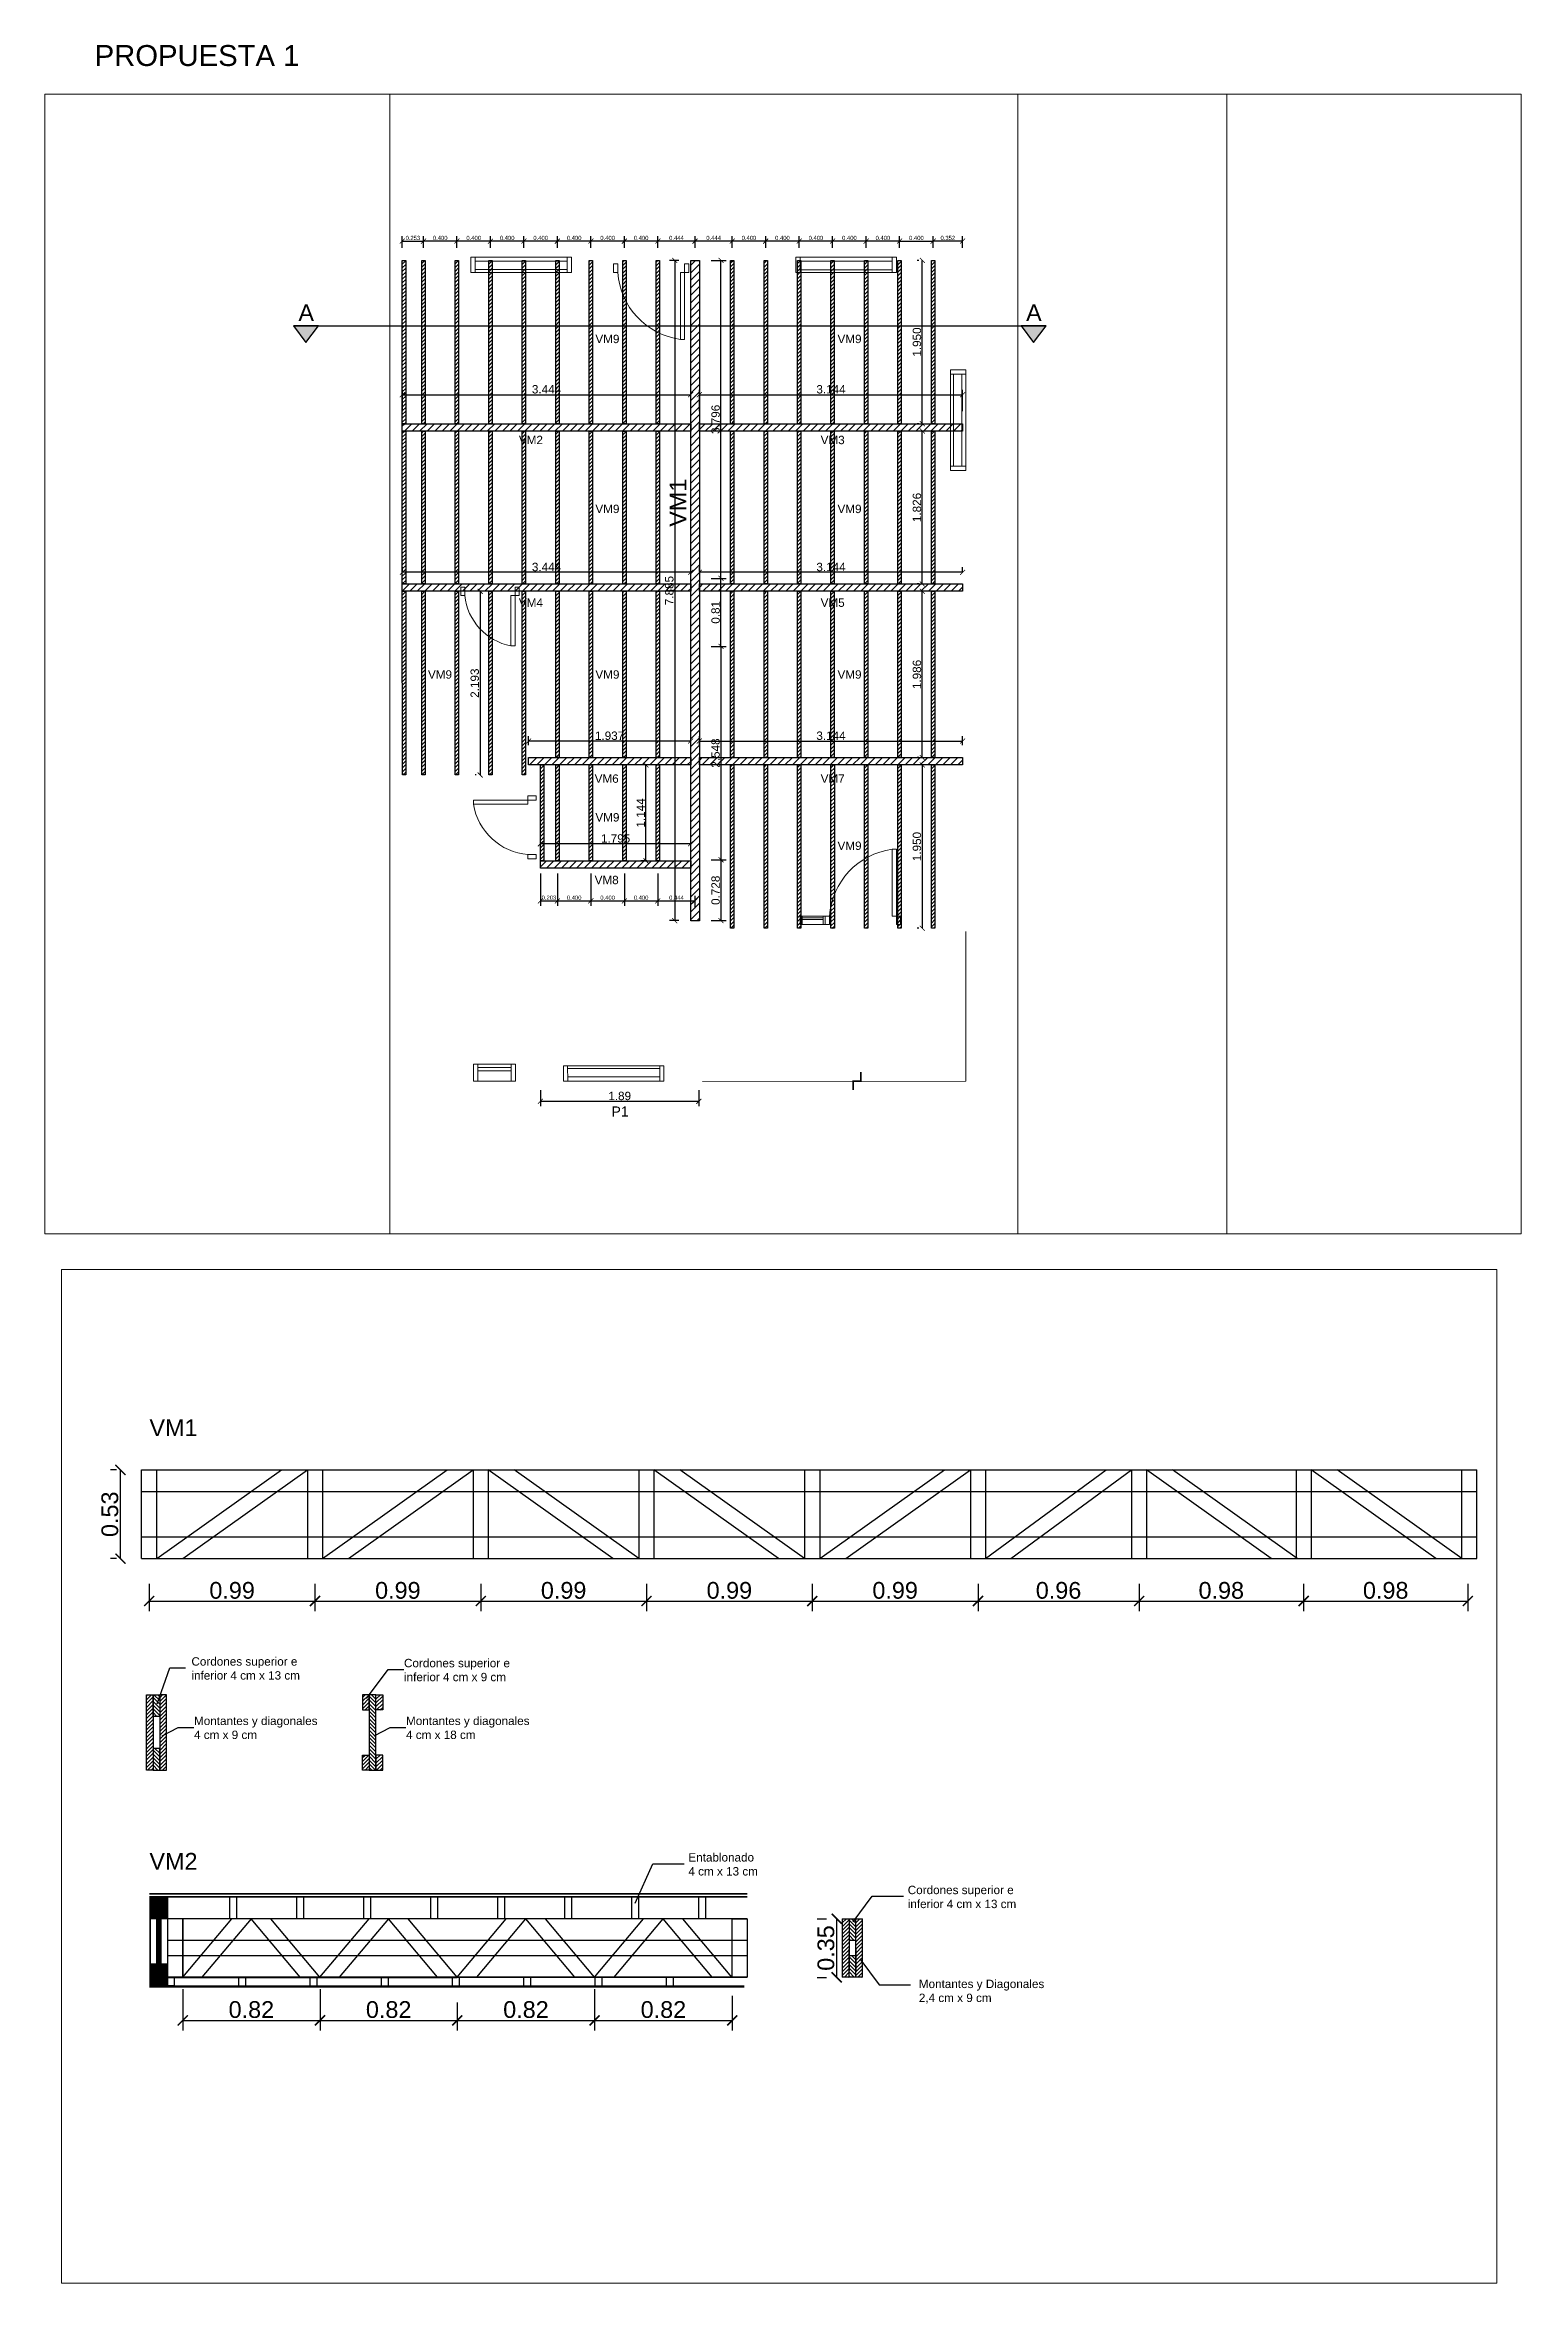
# Paper-space layout 'Layout1 (2)' of a CAD drawing. Header units: millimetres. Extents: x 2 to 178, y 17 to 285.
# The model-space entities are those that its viewports show. They can reach past a viewport. Long polylines and large blocks are cut down to what shows.
import ezdxf

# ---------------------------------------------------------------- set-up
doc = ezdxf.new("R2010")
doc.units = ezdxf.units.MM
doc.header["$PDMODE"] = 35
doc.linetypes.add('ACAD_ISO04W100', pattern=[30, 24, -3, 0, -3])
doc.linetypes.add('CONTINUA', pattern=[200, 100, 100])
doc.layers.get('Defpoints').update_dxf_attribs({"color": 230})
for name, color, linetype in [('00_Celosia', 6, 'Continuous'), ('00_Cordon', 3, 'Continuous'), ('EJES', 8, 'Continuous'), ('P0-CARPINTERIAS', 7, 'Continuous'), ('P0-COTAS', 7, 'Continuous'), ('P0-SOLADOS', 7, 'Continuous'), ('P0-TEXTOS', 7, 'Continuous'), ('PT-MUROS', 7, 'Continuous')]:
    doc.layers.add(name, color=color, linetype=linetype)
doc.layers.add('NoImp', color=1, linetype='Continuous', plot=False)
doc.styles.add('Arial02.5', font='arial.ttf', dxfattribs={"width": 0.8, "height": 0.025})
doc.styles.add('Arial10', font='arial.ttf', dxfattribs={"height": 0.1})
doc.styles.get("Standard").update_dxf_attribs({"font": 'arial.ttf'})
doc.dimstyles.new('COTA-1-50', dxfattribs={"dimtxt": 0.1, "dimasz": 0.06, "dimexe": 0.06, "dimexo": 0.15, "dimgap": 0.0125, "dimtad": 1, "dimzin": 0, "dimdsep": 46, "dimtxsty": 'Arial10', "dimblk1": 'ARCHTICK', "dimblk2": 'ARCHTICK', "dimsah": 1, "dimcen": 0.09, "dimclrd": 7, "dimclre": 7, "dimclrt": 7, "dimazin": 0, "dimtfac": 1, "dimtofl": 0, "dimtmove": 2, "dimatfit": 3, "dimldrblk": 'ARCHTICK', "dimfxl": 1, "dimtolj": 1, "dimtzin": 0, "dimarcsym": 0})
pattern_1 = [(45, (152.1075, -40.150485), (-0.0449012806, 0.0449012806), [])]

psp = doc.layouts.new('Layout1 (2)')

# ---------------------------------------------------------------- texts
at = {"layer": '00_Celosia', "insert": (7.72, 284.73), "char_height": 2.5, "attachment_point": 1}
psp.add_mtext_dynamic_manual_height_columns('PROPUESTA 1', width=60.2812, gutter_width=12.5, heights=[0], dxfattribs=at)

msp = doc.modelspace()

# ---------------------------------------------------------------- texts
at = {"layer": 'P0-TEXTOS', "color": 8, "lineweight": 0, "style": 'Arial02.5'}
msp.add_text('P1', height=0.12, dxfattribs=at).set_placement((3238.1786, 1577.947))
at = {"layer": 'PT-MUROS', "color": 3}
for s, p in [('VM1', (3235.6501, 1570.3199)), ('VM2', (3235.6501, 1567.7309))]:
    msp.add_text(s, height=0.1, dxfattribs=at).set_placement(p)
at = {"layer": 'PT-MUROS', "color": 7, "char_height": 0.2, "attachment_point": 1}
for insert in [(3234.4382, 1587.6464), (3243.1305, 1587.6464)]:
    msp.add_mtext_dynamic_manual_height_columns('A', width=0.110478, gutter_width=12.5, heights=[0], dxfattribs=dict(at, insert=insert))
at = {"layer": 'PT-MUROS', "color": 4, "char_height": 0.1, "attachment_point": 1}
for insert in [(3237.9858, 1587.283), (3240.878, 1587.283), (3237.9858, 1585.2533), (3240.878, 1585.2533), (3235.9858, 1583.2759), (3237.9858, 1583.2759), (3240.878, 1583.2759), (3237.9858, 1581.5701), (3240.878, 1581.2306)]:
    msp.add_mtext_dynamic_manual_height_columns('VM9', width=0.308735, gutter_width=12.5, heights=[0], dxfattribs=dict(at, insert=insert))
at = {"layer": 'PT-MUROS', "color": 3, "char_height": 0.1, "attachment_point": 1}
for s, width, insert in [('VM2', 0.331692, (3237.0722, 1586.0765)), ('VM3', 0.668175, (3240.6766, 1586.0765)), ('VM4', 0.668175, (3237.0722, 1584.1334)), ('VM5', 0.668175, (3240.6766, 1584.1334)), ('VM6', 0.668175, (3237.9769, 1582.0324)), ('VM7', 0.668175, (3240.6766, 1582.0324)), ('VM8', 0.668175, (3237.9769, 1580.8216))]:
    msp.add_mtext_dynamic_manual_height_columns(s, width=width, gutter_width=12.5, heights=[0], dxfattribs=dict(at, insert=insert))
at = {"layer": 'PT-MUROS', "color": 2, "insert": (3238.8722, 1584.9898), "char_height": 0.2, "attachment_point": 1, "rotation": 90}
msp.add_mtext_dynamic_manual_height_columns('VM1', width=0.61043, gutter_width=12.5, heights=[0], dxfattribs=at)
at = {"layer": 'PT-MUROS', "char_height": 0.05, "attachment_point": 1}
for s, insert, width in [('Cordones superior e inferior 4 cm x 13 cm', (3235.901, 1568.9992), 0.657925), ('Cordones superior e inferior 4 cm x 9 cm', (3237.1707, 1568.9895), 0.657925), ('Montantes y diagonales 4 cm x 9 cm', (3235.9165, 1568.6444), 0.750251), ('Montantes y diagonales 4 cm x 18 cm', (3237.1828, 1568.6444), 0.750251), ('Entablonado\\P4 cm x 13 cm', (3238.8692, 1567.8294), 0.657925), ('Cordones superior e inferior 4 cm x 13 cm', (3240.1794, 1567.6347), 0.657925), ('Montantes y Diagonales\\P2,4 cm x 9 cm ', (3240.2456, 1567.0739), 0.758768)]:
    msp.add_mtext(s, dxfattribs=dict(at, insert=insert, width=width))

# ---------------------------------------------------------------- blocks, each defined once
blk = doc.blocks.new('_ARCHTICK')
at = {"color": 0, "linetype": 'ByBlock', "const_width": 0.15}
blk.add_lwpolyline([(-0.5, -0.5), (0.5, 0.5)], dxfattribs=at)
blk = doc.blocks.new('*D532')
at = {"layer": '00_Celosia', "color": 7, "lineweight": -2, "transparency": 16777216}
for p, q in [((3235.849, 1567.018), (3235.849, 1566.771)), ((3236.669, 1567.018), (3236.669, 1566.771)), ((3235.849, 1566.831), (3236.669, 1566.831))]:
    blk.add_line(p, q, dxfattribs=at)
at = {"layer": 'Defpoints', "color": 0, "transparency": 16777216}
for p in [(3235.849, 1567.168), (3236.669, 1567.168), (3236.669, 1566.831)]:
    blk.add_point(p, dxfattribs=at)
at = {"layer": '00_Celosia', "color": 7, "lineweight": -2, "transparency": 16777216, "xscale": 0.06, "yscale": 0.06, "zscale": 0.06, "rotation": 180}
blk.add_blockref('_ARCHTICK', (3235.849, 1566.831), dxfattribs=at)
at = {"layer": '00_Celosia', "color": 7, "lineweight": -2, "transparency": 16777216, "xscale": 0.06, "yscale": 0.06, "zscale": 0.06}
blk.add_blockref('_ARCHTICK', (3236.669, 1566.831), dxfattribs=at)
at = {"layer": '00_Celosia', "color": 7, "transparency": 16777216, "insert": (3236.259, 1566.895), "char_height": 0.1, "attachment_point": 5, "style": 'Arial10'}
blk.add_mtext('\\A1;0.82', dxfattribs=at)
blk = doc.blocks.new('*D533')
at = {"layer": '00_Celosia', "color": 7, "lineweight": -2, "transparency": 16777216}
for p, q in [((3236.669, 1566.938), (3236.669, 1566.771)), ((3237.489, 1566.938), (3237.489, 1566.771)), ((3236.669, 1566.831), (3237.489, 1566.831))]:
    blk.add_line(p, q, dxfattribs=at)
at = {"layer": 'Defpoints', "color": 0, "transparency": 16777216}
for p in [(3236.669, 1567.088), (3237.489, 1567.088), (3237.489, 1566.831)]:
    blk.add_point(p, dxfattribs=at)
at = {"layer": '00_Celosia', "color": 7, "lineweight": -2, "transparency": 16777216, "xscale": 0.06, "yscale": 0.06, "zscale": 0.06, "rotation": 180}
blk.add_blockref('_ARCHTICK', (3236.669, 1566.831), dxfattribs=at)
at = {"layer": '00_Celosia', "color": 7, "lineweight": -2, "transparency": 16777216, "xscale": 0.06, "yscale": 0.06, "zscale": 0.06}
blk.add_blockref('_ARCHTICK', (3237.489, 1566.831), dxfattribs=at)
at = {"layer": '00_Celosia', "color": 7, "transparency": 16777216, "insert": (3237.079, 1566.895), "char_height": 0.1, "attachment_point": 5, "style": 'Arial10'}
blk.add_mtext('\\A1;0.82', dxfattribs=at)
blk = doc.blocks.new('*D534')
at = {"layer": '00_Celosia', "color": 7, "lineweight": -2, "transparency": 16777216}
for p, q in [((3237.489, 1566.938), (3237.489, 1566.771)), ((3238.309, 1566.938), (3238.309, 1566.771)), ((3237.489, 1566.831), (3238.309, 1566.831))]:
    blk.add_line(p, q, dxfattribs=at)
at = {"layer": 'Defpoints', "color": 0, "transparency": 16777216}
for p in [(3237.489, 1567.088), (3238.309, 1567.088), (3238.309, 1566.831)]:
    blk.add_point(p, dxfattribs=at)
at = {"layer": '00_Celosia', "color": 7, "lineweight": -2, "transparency": 16777216, "xscale": 0.06, "yscale": 0.06, "zscale": 0.06, "rotation": 180}
blk.add_blockref('_ARCHTICK', (3237.489, 1566.831), dxfattribs=at)
at = {"layer": '00_Celosia', "color": 7, "lineweight": -2, "transparency": 16777216, "xscale": 0.06, "yscale": 0.06, "zscale": 0.06}
blk.add_blockref('_ARCHTICK', (3238.309, 1566.831), dxfattribs=at)
at = {"layer": '00_Celosia', "color": 7, "transparency": 16777216, "insert": (3237.899, 1566.895), "char_height": 0.1, "attachment_point": 5, "style": 'Arial10'}
blk.add_mtext('\\A1;0.82', dxfattribs=at)
blk = doc.blocks.new('*D535')
at = {"layer": '00_Celosia', "color": 7, "lineweight": -2, "transparency": 16777216}
for p, q in [((3238.309, 1567.018), (3238.309, 1566.771)), ((3239.131, 1566.978), (3239.131, 1566.771)), ((3238.309, 1566.831), (3239.131, 1566.831))]:
    blk.add_line(p, q, dxfattribs=at)
at = {"layer": 'Defpoints', "color": 0, "transparency": 16777216}
for p in [(3238.309, 1567.168), (3239.131, 1567.128), (3239.131, 1566.831)]:
    blk.add_point(p, dxfattribs=at)
at = {"layer": '00_Celosia', "color": 7, "lineweight": -2, "transparency": 16777216, "xscale": 0.06, "yscale": 0.06, "zscale": 0.06, "rotation": 180}
blk.add_blockref('_ARCHTICK', (3238.309, 1566.831), dxfattribs=at)
at = {"layer": '00_Celosia', "color": 7, "lineweight": -2, "transparency": 16777216, "xscale": 0.06, "yscale": 0.06, "zscale": 0.06}
blk.add_blockref('_ARCHTICK', (3239.131, 1566.831), dxfattribs=at)
at = {"layer": '00_Celosia', "color": 7, "transparency": 16777216, "insert": (3238.72, 1566.895), "char_height": 0.1, "attachment_point": 5, "style": 'Arial10'}
blk.add_mtext('\\A1;0.82', dxfattribs=at)
blk = doc.blocks.new('*D536')
at = {"layer": '00_Celosia', "color": 7, "lineweight": -2, "transparency": 16777216}
for p, q in [((3239.638, 1567.438), (3239.695, 1567.438)), ((3239.755, 1567.088), (3239.755, 1567.438)), ((3239.638, 1567.088), (3239.695, 1567.088))]:
    blk.add_line(p, q, dxfattribs=at)
at = {"layer": 'Defpoints', "color": 0, "transparency": 16777216}
for p in [(3239.755, 1567.438), (3239.788, 1567.438), (3239.788, 1567.088)]:
    blk.add_point(p, dxfattribs=at)
at = {"layer": '00_Celosia', "color": 7, "lineweight": -2, "transparency": 16777216, "xscale": 0.06, "yscale": 0.06, "zscale": 0.06}
for p, rotation in [((3239.755, 1567.438), 90), ((3239.755, 1567.088), 270)]:
    blk.add_blockref('_ARCHTICK', p, dxfattribs=dict(at, rotation=rotation))
at = {"layer": '00_Celosia', "color": 7, "transparency": 16777216, "insert": (3239.691, 1567.263), "char_height": 0.1, "attachment_point": 5, "rotation": 90, "style": 'Arial10'}
blk.add_mtext('\\A1;0.35', dxfattribs=at)
blk = doc.blocks.new('*D560')
at = {"layer": '00_Celosia', "color": 7, "lineweight": -2, "transparency": 16777216}
for p, q in [((3235.649, 1569.438), (3235.649, 1569.275)), ((3236.639, 1569.438), (3236.639, 1569.275)), ((3235.649, 1569.335), (3236.639, 1569.335))]:
    blk.add_line(p, q, dxfattribs=at)
at = {"layer": 'Defpoints', "color": 0, "transparency": 16777216}
for p in [(3235.649, 1569.588), (3236.639, 1569.588), (3236.639, 1569.335)]:
    blk.add_point(p, dxfattribs=at)
at = {"layer": '00_Celosia', "color": 7, "lineweight": -2, "transparency": 16777216, "xscale": 0.06, "yscale": 0.06, "zscale": 0.06, "rotation": 180}
blk.add_blockref('_ARCHTICK', (3235.649, 1569.335), dxfattribs=at)
at = {"layer": '00_Celosia', "color": 7, "lineweight": -2, "transparency": 16777216, "xscale": 0.06, "yscale": 0.06, "zscale": 0.06}
blk.add_blockref('_ARCHTICK', (3236.639, 1569.335), dxfattribs=at)
at = {"layer": '00_Celosia', "color": 7, "transparency": 16777216, "insert": (3236.144, 1569.398), "char_height": 0.1, "attachment_point": 5, "style": 'Arial10'}
blk.add_mtext('\\A1;0.99', dxfattribs=at)
blk = doc.blocks.new('*D561')
at = {"layer": '00_Celosia', "color": 7, "lineweight": -2, "transparency": 16777216}
for p, q in [((3236.639, 1569.438), (3236.639, 1569.275)), ((3237.629, 1569.438), (3237.629, 1569.275)), ((3236.639, 1569.335), (3237.629, 1569.335))]:
    blk.add_line(p, q, dxfattribs=at)
at = {"layer": 'Defpoints', "color": 0, "transparency": 16777216}
for p in [(3236.639, 1569.588), (3237.629, 1569.588), (3237.629, 1569.335)]:
    blk.add_point(p, dxfattribs=at)
at = {"layer": '00_Celosia', "color": 7, "lineweight": -2, "transparency": 16777216, "xscale": 0.06, "yscale": 0.06, "zscale": 0.06, "rotation": 180}
blk.add_blockref('_ARCHTICK', (3236.639, 1569.335), dxfattribs=at)
at = {"layer": '00_Celosia', "color": 7, "lineweight": -2, "transparency": 16777216, "xscale": 0.06, "yscale": 0.06, "zscale": 0.06}
blk.add_blockref('_ARCHTICK', (3237.629, 1569.335), dxfattribs=at)
at = {"layer": '00_Celosia', "color": 7, "transparency": 16777216, "insert": (3237.134, 1569.398), "char_height": 0.1, "attachment_point": 5, "style": 'Arial10'}
blk.add_mtext('\\A1;0.99', dxfattribs=at)
blk = doc.blocks.new('*D562')
at = {"layer": '00_Celosia', "color": 7, "lineweight": -2, "transparency": 16777216}
for p, q in [((3237.629, 1569.438), (3237.629, 1569.275)), ((3238.619, 1569.438), (3238.619, 1569.275)), ((3237.629, 1569.335), (3238.619, 1569.335))]:
    blk.add_line(p, q, dxfattribs=at)
at = {"layer": 'Defpoints', "color": 0, "transparency": 16777216}
for p in [(3237.629, 1569.588), (3238.619, 1569.588), (3238.619, 1569.335)]:
    blk.add_point(p, dxfattribs=at)
at = {"layer": '00_Celosia', "color": 7, "lineweight": -2, "transparency": 16777216, "xscale": 0.06, "yscale": 0.06, "zscale": 0.06, "rotation": 180}
blk.add_blockref('_ARCHTICK', (3237.629, 1569.335), dxfattribs=at)
at = {"layer": '00_Celosia', "color": 7, "lineweight": -2, "transparency": 16777216, "xscale": 0.06, "yscale": 0.06, "zscale": 0.06}
blk.add_blockref('_ARCHTICK', (3238.619, 1569.335), dxfattribs=at)
at = {"layer": '00_Celosia', "color": 7, "transparency": 16777216, "insert": (3238.124, 1569.398), "char_height": 0.1, "attachment_point": 5, "style": 'Arial10'}
blk.add_mtext('\\A1;0.99', dxfattribs=at)
blk = doc.blocks.new('*D563')
at = {"layer": '00_Celosia', "color": 7, "lineweight": -2, "transparency": 16777216}
for p, q in [((3238.619, 1569.438), (3238.619, 1569.275)), ((3239.609, 1569.438), (3239.609, 1569.275)), ((3238.619, 1569.335), (3239.609, 1569.335))]:
    blk.add_line(p, q, dxfattribs=at)
at = {"layer": 'Defpoints', "color": 0, "transparency": 16777216}
for p in [(3238.619, 1569.588), (3239.609, 1569.588), (3239.609, 1569.335)]:
    blk.add_point(p, dxfattribs=at)
at = {"layer": '00_Celosia', "color": 7, "lineweight": -2, "transparency": 16777216, "xscale": 0.06, "yscale": 0.06, "zscale": 0.06, "rotation": 180}
blk.add_blockref('_ARCHTICK', (3238.619, 1569.335), dxfattribs=at)
at = {"layer": '00_Celosia', "color": 7, "lineweight": -2, "transparency": 16777216, "xscale": 0.06, "yscale": 0.06, "zscale": 0.06}
blk.add_blockref('_ARCHTICK', (3239.609, 1569.335), dxfattribs=at)
at = {"layer": '00_Celosia', "color": 7, "transparency": 16777216, "insert": (3239.114, 1569.398), "char_height": 0.1, "attachment_point": 5, "style": 'Arial10'}
blk.add_mtext('\\A1;0.99', dxfattribs=at)
blk = doc.blocks.new('*D564')
at = {"layer": '00_Celosia', "color": 7, "lineweight": -2, "transparency": 16777216}
for p, q in [((3239.609, 1569.438), (3239.609, 1569.275)), ((3240.599, 1569.438), (3240.599, 1569.275)), ((3239.609, 1569.335), (3240.599, 1569.335))]:
    blk.add_line(p, q, dxfattribs=at)
at = {"layer": 'Defpoints', "color": 0, "transparency": 16777216}
for p in [(3239.609, 1569.588), (3240.599, 1569.588), (3240.599, 1569.335)]:
    blk.add_point(p, dxfattribs=at)
at = {"layer": '00_Celosia', "color": 7, "lineweight": -2, "transparency": 16777216, "xscale": 0.06, "yscale": 0.06, "zscale": 0.06, "rotation": 180}
blk.add_blockref('_ARCHTICK', (3239.609, 1569.335), dxfattribs=at)
at = {"layer": '00_Celosia', "color": 7, "lineweight": -2, "transparency": 16777216, "xscale": 0.06, "yscale": 0.06, "zscale": 0.06}
blk.add_blockref('_ARCHTICK', (3240.599, 1569.335), dxfattribs=at)
at = {"layer": '00_Celosia', "color": 7, "transparency": 16777216, "insert": (3240.104, 1569.398), "char_height": 0.1, "attachment_point": 5, "style": 'Arial10'}
blk.add_mtext('\\A1;0.99', dxfattribs=at)
blk = doc.blocks.new('*D565')
at = {"layer": '00_Celosia', "color": 7, "lineweight": -2, "transparency": 16777216}
for p, q in [((3240.599, 1569.438), (3240.599, 1569.275)), ((3241.561, 1569.438), (3241.561, 1569.275)), ((3240.599, 1569.335), (3241.561, 1569.335))]:
    blk.add_line(p, q, dxfattribs=at)
at = {"layer": 'Defpoints', "color": 0, "transparency": 16777216}
for p in [(3240.599, 1569.588), (3241.561, 1569.588), (3241.561, 1569.335)]:
    blk.add_point(p, dxfattribs=at)
at = {"layer": '00_Celosia', "color": 7, "lineweight": -2, "transparency": 16777216, "xscale": 0.06, "yscale": 0.06, "zscale": 0.06, "rotation": 180}
blk.add_blockref('_ARCHTICK', (3240.599, 1569.335), dxfattribs=at)
at = {"layer": '00_Celosia', "color": 7, "lineweight": -2, "transparency": 16777216, "xscale": 0.06, "yscale": 0.06, "zscale": 0.06}
blk.add_blockref('_ARCHTICK', (3241.561, 1569.335), dxfattribs=at)
at = {"layer": '00_Celosia', "color": 7, "transparency": 16777216, "insert": (3241.08, 1569.398), "char_height": 0.1, "attachment_point": 5, "style": 'Arial10'}
blk.add_mtext('\\A1;0.96', dxfattribs=at)
blk = doc.blocks.new('*D566')
at = {"layer": '00_Celosia', "color": 7, "lineweight": -2, "transparency": 16777216}
for p, q in [((3241.561, 1569.438), (3241.561, 1569.275)), ((3242.544, 1569.438), (3242.544, 1569.275)), ((3241.561, 1569.335), (3242.544, 1569.335))]:
    blk.add_line(p, q, dxfattribs=at)
at = {"layer": 'Defpoints', "color": 0, "transparency": 16777216}
for p in [(3241.561, 1569.588), (3242.544, 1569.588), (3242.544, 1569.335)]:
    blk.add_point(p, dxfattribs=at)
at = {"layer": '00_Celosia', "color": 7, "lineweight": -2, "transparency": 16777216, "xscale": 0.06, "yscale": 0.06, "zscale": 0.06, "rotation": 180}
blk.add_blockref('_ARCHTICK', (3241.561, 1569.335), dxfattribs=at)
at = {"layer": '00_Celosia', "color": 7, "lineweight": -2, "transparency": 16777216, "xscale": 0.06, "yscale": 0.06, "zscale": 0.06}
blk.add_blockref('_ARCHTICK', (3242.544, 1569.335), dxfattribs=at)
at = {"layer": '00_Celosia', "color": 7, "transparency": 16777216, "insert": (3242.052, 1569.398), "char_height": 0.1, "attachment_point": 5, "style": 'Arial10'}
blk.add_mtext('\\A1;0.98', dxfattribs=at)
blk = doc.blocks.new('*D567')
at = {"layer": '00_Celosia', "color": 7, "lineweight": -2, "transparency": 16777216}
for p, q in [((3242.544, 1569.438), (3242.544, 1569.275)), ((3243.525, 1569.438), (3243.525, 1569.275)), ((3242.544, 1569.335), (3243.525, 1569.335))]:
    blk.add_line(p, q, dxfattribs=at)
at = {"layer": 'Defpoints', "color": 0, "transparency": 16777216}
for p in [(3242.544, 1569.588), (3243.525, 1569.588), (3243.525, 1569.335)]:
    blk.add_point(p, dxfattribs=at)
at = {"layer": '00_Celosia', "color": 7, "lineweight": -2, "transparency": 16777216, "xscale": 0.06, "yscale": 0.06, "zscale": 0.06, "rotation": 180}
blk.add_blockref('_ARCHTICK', (3242.544, 1569.335), dxfattribs=at)
at = {"layer": '00_Celosia', "color": 7, "lineweight": -2, "transparency": 16777216, "xscale": 0.06, "yscale": 0.06, "zscale": 0.06}
blk.add_blockref('_ARCHTICK', (3243.525, 1569.335), dxfattribs=at)
at = {"layer": '00_Celosia', "color": 7, "transparency": 16777216, "insert": (3243.034, 1569.398), "char_height": 0.1, "attachment_point": 5, "style": 'Arial10'}
blk.add_mtext('\\A1;0.98', dxfattribs=at)
blk = doc.blocks.new('*D568')
at = {"layer": '00_Celosia', "color": 7, "lineweight": -2, "transparency": 16777216}
for p, q in [((3235.454, 1570.118), (3235.417, 1570.118)), ((3235.477, 1569.588), (3235.477, 1570.118)), ((3235.454, 1569.588), (3235.417, 1569.588))]:
    blk.add_line(p, q, dxfattribs=at)
at = {"layer": 'Defpoints', "color": 0, "transparency": 16777216}
for p in [(3235.477, 1570.118), (3235.604, 1570.118), (3235.604, 1569.588)]:
    blk.add_point(p, dxfattribs=at)
at = {"layer": '00_Celosia', "color": 7, "lineweight": -2, "transparency": 16777216, "xscale": 0.06, "yscale": 0.06, "zscale": 0.06}
for p, rotation in [((3235.477, 1570.118), 90), ((3235.477, 1569.588), 270)]:
    blk.add_blockref('_ARCHTICK', p, dxfattribs=dict(at, rotation=rotation))
at = {"layer": '00_Celosia', "color": 7, "transparency": 16777216, "insert": (3235.414, 1569.853), "char_height": 0.1, "attachment_point": 5, "rotation": 90, "style": 'Arial10'}
blk.add_mtext('\\A1;0.53', dxfattribs=at)
blk = doc.blocks.new('*D581')
at = {"layer": 'Defpoints', "color": 0, "transparency": 16777216}
for p in [(3237.33, 1578.411), (3239.222, 1578.411), (3239.222, 1578.129)]:
    blk.add_point(p, dxfattribs=at)
at = {"layer": 'P0-COTAS', "color": 7, "lineweight": -2, "transparency": 16777216}
for p, q in [((3237.33, 1578.261), (3237.33, 1578.069)), ((3239.222, 1578.261), (3239.222, 1578.069)), ((3237.33, 1578.129), (3239.222, 1578.129))]:
    blk.add_line(p, q, dxfattribs=at)
at = {"layer": 'P0-COTAS', "color": 7, "lineweight": -2, "transparency": 16777216, "xscale": 0.06, "yscale": 0.06, "zscale": 0.06, "rotation": 180}
blk.add_blockref('_ARCHTICK', (3237.33, 1578.129), dxfattribs=at)
at = {"layer": 'P0-COTAS', "color": 7, "lineweight": -2, "transparency": 16777216, "xscale": 0.06, "yscale": 0.06, "zscale": 0.06}
blk.add_blockref('_ARCHTICK', (3239.222, 1578.129), dxfattribs=at)
at = {"layer": 'P0-COTAS', "color": 7, "lineweight": 0, "transparency": 16777216, "insert": (3238.276, 1578.192), "char_height": 0.1, "attachment_point": 5, "style": 'Arial10'}
blk.add_mtext('\\A1;1.89', dxfattribs=at)
blk = doc.blocks.new('*D573')
at = {"layer": 'Defpoints', "color": 0, "transparency": 16777216}
for p in [(3242.372, 1582.431), (3239.228, 1582.233), (3242.372, 1582.233)]:
    blk.add_point(p, dxfattribs=at)
at = {"layer": 'PT-MUROS', "color": 7, "lineweight": -2, "transparency": 16777216}
for p, q in [((3239.228, 1582.383), (3239.228, 1582.491)), ((3239.228, 1582.431), (3242.372, 1582.431)), ((3242.372, 1582.383), (3242.372, 1582.491))]:
    blk.add_line(p, q, dxfattribs=at)
at = {"layer": 'PT-MUROS', "color": 7, "lineweight": -2, "transparency": 16777216, "xscale": 0.06, "yscale": 0.06, "zscale": 0.06, "rotation": 180}
blk.add_blockref('_ARCHTICK', (3239.228, 1582.431), dxfattribs=at)
at = {"layer": 'PT-MUROS', "color": 7, "lineweight": -2, "transparency": 16777216, "xscale": 0.06, "yscale": 0.06, "zscale": 0.06}
blk.add_blockref('_ARCHTICK', (3242.372, 1582.431), dxfattribs=at)
at = {"layer": 'PT-MUROS', "color": 7, "transparency": 16777216, "insert": (3240.8, 1582.494), "char_height": 0.1, "attachment_point": 5, "style": 'Arial10'}
blk.add_mtext('\\A1;3.144', dxfattribs=at)
blk = doc.blocks.new('*D574')
at = {"layer": 'Defpoints', "color": 0, "transparency": 16777216}
for p in [(3242, 1582.145), (3241.891, 1580.196), (3242, 1580.196)]:
    blk.add_point(p, dxfattribs=at)
at = {"layer": 'PT-MUROS', "color": 7, "lineweight": -2, "transparency": 16777216}
for p, q in [((3241.85, 1582.145), (3241.831, 1582.145)), ((3241.891, 1582.145), (3241.891, 1580.196)), ((3241.85, 1580.196), (3241.831, 1580.196))]:
    blk.add_line(p, q, dxfattribs=at)
at = {"layer": 'PT-MUROS', "color": 7, "lineweight": -2, "transparency": 16777216, "xscale": 0.06, "yscale": 0.06, "zscale": 0.06}
for p, rotation in [((3241.891, 1582.145), 90), ((3241.891, 1580.196), 270)]:
    blk.add_blockref('_ARCHTICK', p, dxfattribs=dict(at, rotation=rotation))
at = {"layer": 'PT-MUROS', "color": 7, "transparency": 16777216, "insert": (3241.827, 1581.171), "char_height": 0.1, "attachment_point": 5, "rotation": 90, "style": 'Arial10'}
blk.add_mtext('\\A1;1.950', dxfattribs=at)
blk = doc.blocks.new('*D575')
at = {"layer": 'Defpoints', "color": 0, "transparency": 16777216}
for p in [(3241.891, 1584.219), (3242, 1584.219), (3242, 1582.233)]:
    blk.add_point(p, dxfattribs=at)
at = {"layer": 'PT-MUROS', "color": 7, "lineweight": -2, "transparency": 16777216}
for p, q in [((3241.85, 1584.219), (3241.831, 1584.219)), ((3241.891, 1582.233), (3241.891, 1584.219)), ((3241.85, 1582.233), (3241.831, 1582.233))]:
    blk.add_line(p, q, dxfattribs=at)
at = {"layer": 'PT-MUROS', "color": 7, "lineweight": -2, "transparency": 16777216, "xscale": 0.06, "yscale": 0.06, "zscale": 0.06}
for p, rotation in [((3241.891, 1584.219), 90), ((3241.891, 1582.233), 270)]:
    blk.add_blockref('_ARCHTICK', p, dxfattribs=dict(at, rotation=rotation))
at = {"layer": 'PT-MUROS', "color": 7, "transparency": 16777216, "insert": (3241.827, 1583.226), "char_height": 0.1, "attachment_point": 5, "rotation": 90, "style": 'Arial10'}
blk.add_mtext('\\A1;1.986', dxfattribs=at)
blk = doc.blocks.new('*D576')
at = {"layer": 'Defpoints', "color": 0, "transparency": 16777216}
for p in [(3241.891, 1586.133), (3242, 1586.133), (3242, 1584.307)]:
    blk.add_point(p, dxfattribs=at)
at = {"layer": 'PT-MUROS', "color": 7, "lineweight": -2, "transparency": 16777216}
for p, q in [((3241.85, 1586.133), (3241.831, 1586.133)), ((3241.891, 1584.307), (3241.891, 1586.133)), ((3241.85, 1584.307), (3241.831, 1584.307))]:
    blk.add_line(p, q, dxfattribs=at)
at = {"layer": 'PT-MUROS', "color": 7, "lineweight": -2, "transparency": 16777216, "xscale": 0.06, "yscale": 0.06, "zscale": 0.06}
for p, rotation in [((3241.891, 1586.133), 90), ((3241.891, 1584.307), 270)]:
    blk.add_blockref('_ARCHTICK', p, dxfattribs=dict(at, rotation=rotation))
at = {"layer": 'PT-MUROS', "color": 7, "transparency": 16777216, "insert": (3241.827, 1585.22), "char_height": 0.1, "attachment_point": 5, "rotation": 90, "style": 'Arial10'}
blk.add_mtext('\\A1;1.826', dxfattribs=at)
blk = doc.blocks.new('*D577')
at = {"layer": 'Defpoints', "color": 0, "transparency": 16777216}
for p in [(3241.891, 1588.171), (3242, 1588.171), (3242, 1586.221)]:
    blk.add_point(p, dxfattribs=at)
at = {"layer": 'PT-MUROS', "color": 7, "lineweight": -2, "transparency": 16777216}
for p, q in [((3241.85, 1588.171), (3241.831, 1588.171)), ((3241.891, 1586.221), (3241.891, 1588.171)), ((3241.85, 1586.221), (3241.831, 1586.221))]:
    blk.add_line(p, q, dxfattribs=at)
at = {"layer": 'PT-MUROS', "color": 7, "lineweight": -2, "transparency": 16777216, "xscale": 0.06, "yscale": 0.06, "zscale": 0.06}
for p, rotation in [((3241.891, 1588.171), 90), ((3241.891, 1586.221), 270)]:
    blk.add_blockref('_ARCHTICK', p, dxfattribs=dict(at, rotation=rotation))
at = {"layer": 'PT-MUROS', "color": 7, "transparency": 16777216, "insert": (3241.827, 1587.196), "char_height": 0.1, "attachment_point": 5, "rotation": 90, "style": 'Arial10'}
blk.add_mtext('\\A1;1.950', dxfattribs=at)
blk = doc.blocks.new('*D578')
at = {"layer": 'Defpoints', "color": 0, "transparency": 16777216}
for p in [(3239.124, 1586.567), (3235.68, 1586.221), (3239.124, 1586.221)]:
    blk.add_point(p, dxfattribs=at)
at = {"layer": 'PT-MUROS', "color": 7, "lineweight": -2, "transparency": 16777216}
for p, q in [((3235.68, 1586.371), (3235.68, 1586.627)), ((3235.68, 1586.567), (3239.124, 1586.567)), ((3239.124, 1586.371), (3239.124, 1586.627))]:
    blk.add_line(p, q, dxfattribs=at)
at = {"layer": 'PT-MUROS', "color": 7, "lineweight": -2, "transparency": 16777216, "xscale": 0.06, "yscale": 0.06, "zscale": 0.06, "rotation": 180}
blk.add_blockref('_ARCHTICK', (3235.68, 1586.567), dxfattribs=at)
at = {"layer": 'PT-MUROS', "color": 7, "lineweight": -2, "transparency": 16777216, "xscale": 0.06, "yscale": 0.06, "zscale": 0.06}
blk.add_blockref('_ARCHTICK', (3239.124, 1586.567), dxfattribs=at)
at = {"layer": 'PT-MUROS', "color": 7, "transparency": 16777216, "insert": (3237.402, 1586.631), "char_height": 0.1, "attachment_point": 5, "style": 'Arial10'}
blk.add_mtext('\\A1;3.444', dxfattribs=at)
blk = doc.blocks.new('*D579')
at = {"layer": 'Defpoints', "color": 0, "transparency": 16777216}
for p in [(3242.372, 1586.567), (3239.228, 1586.221), (3242.372, 1586.221)]:
    blk.add_point(p, dxfattribs=at)
at = {"layer": 'PT-MUROS', "color": 7, "lineweight": -2, "transparency": 16777216}
for p, q in [((3239.228, 1586.371), (3239.228, 1586.627)), ((3239.228, 1586.567), (3242.372, 1586.567)), ((3242.372, 1586.371), (3242.372, 1586.627))]:
    blk.add_line(p, q, dxfattribs=at)
at = {"layer": 'PT-MUROS', "color": 7, "lineweight": -2, "transparency": 16777216, "xscale": 0.06, "yscale": 0.06, "zscale": 0.06, "rotation": 180}
blk.add_blockref('_ARCHTICK', (3239.228, 1586.567), dxfattribs=at)
at = {"layer": 'PT-MUROS', "color": 7, "lineweight": -2, "transparency": 16777216, "xscale": 0.06, "yscale": 0.06, "zscale": 0.06}
blk.add_blockref('_ARCHTICK', (3242.372, 1586.567), dxfattribs=at)
at = {"layer": 'PT-MUROS', "color": 7, "transparency": 16777216, "insert": (3240.8, 1586.631), "char_height": 0.1, "attachment_point": 5, "style": 'Arial10'}
blk.add_mtext('\\A1;3.144', dxfattribs=at)
blk = doc.blocks.new('*D580')
at = {"layer": 'Defpoints', "color": 0, "transparency": 16777216}
for p in [(3239.228, 1584.446), (3239.228, 1584.307), (3242.372, 1584.307)]:
    blk.add_point(p, dxfattribs=at)
at = {"layer": 'PT-MUROS', "color": 7, "lineweight": -2, "transparency": 16777216}
for p, q in [((3239.228, 1584.457), (3239.228, 1584.506)), ((3242.372, 1584.446), (3239.228, 1584.446)), ((3242.372, 1584.457), (3242.372, 1584.506))]:
    blk.add_line(p, q, dxfattribs=at)
at = {"layer": 'PT-MUROS', "color": 7, "lineweight": -2, "transparency": 16777216, "xscale": 0.06, "yscale": 0.06, "zscale": 0.06, "rotation": 180}
blk.add_blockref('_ARCHTICK', (3239.228, 1584.446), dxfattribs=at)
at = {"layer": 'PT-MUROS', "color": 7, "lineweight": -2, "transparency": 16777216, "xscale": 0.06, "yscale": 0.06, "zscale": 0.06}
blk.add_blockref('_ARCHTICK', (3242.372, 1584.446), dxfattribs=at)
at = {"layer": 'PT-MUROS', "color": 7, "transparency": 16777216, "insert": (3240.8, 1584.509), "char_height": 0.1, "attachment_point": 5, "style": 'Arial10'}
blk.add_mtext('\\A1;3.144', dxfattribs=at)
blk = doc.blocks.new('*D590')
at = {"layer": 'Defpoints', "color": 0, "transparency": 16777216}
for p in [(3235.68, 1584.446), (3235.68, 1584.307), (3239.124, 1584.307)]:
    blk.add_point(p, dxfattribs=at)
at = {"layer": 'PT-MUROS', "color": 7, "lineweight": -2, "transparency": 16777216}
for p, q in [((3235.68, 1584.457), (3235.68, 1584.506)), ((3239.124, 1584.446), (3235.68, 1584.446)), ((3239.124, 1584.457), (3239.124, 1584.506))]:
    blk.add_line(p, q, dxfattribs=at)
at = {"layer": 'PT-MUROS', "color": 7, "lineweight": -2, "transparency": 16777216, "xscale": 0.06, "yscale": 0.06, "zscale": 0.06, "rotation": 180}
blk.add_blockref('_ARCHTICK', (3235.68, 1584.446), dxfattribs=at)
at = {"layer": 'PT-MUROS', "color": 7, "lineweight": -2, "transparency": 16777216, "xscale": 0.06, "yscale": 0.06, "zscale": 0.06}
blk.add_blockref('_ARCHTICK', (3239.124, 1584.446), dxfattribs=at)
at = {"layer": 'PT-MUROS', "color": 7, "transparency": 16777216, "insert": (3237.402, 1584.509), "char_height": 0.1, "attachment_point": 5, "style": 'Arial10'}
blk.add_mtext('\\A1;3.444', dxfattribs=at)
blk = doc.blocks.new('*D591')
at = {"layer": 'Defpoints', "color": 0, "transparency": 16777216}
for p in [(3237.187, 1582.431), (3237.187, 1582.233), (3239.124, 1582.233)]:
    blk.add_point(p, dxfattribs=at)
at = {"layer": 'PT-MUROS', "color": 7, "lineweight": -2, "transparency": 16777216}
for p, q in [((3237.187, 1582.383), (3237.187, 1582.491)), ((3239.124, 1582.431), (3237.187, 1582.431)), ((3239.124, 1582.383), (3239.124, 1582.491))]:
    blk.add_line(p, q, dxfattribs=at)
at = {"layer": 'PT-MUROS', "color": 7, "lineweight": -2, "transparency": 16777216, "xscale": 0.06, "yscale": 0.06, "zscale": 0.06, "rotation": 180}
blk.add_blockref('_ARCHTICK', (3237.187, 1582.431), dxfattribs=at)
at = {"layer": 'PT-MUROS', "color": 7, "lineweight": -2, "transparency": 16777216, "xscale": 0.06, "yscale": 0.06, "zscale": 0.06}
blk.add_blockref('_ARCHTICK', (3239.124, 1582.431), dxfattribs=at)
at = {"layer": 'PT-MUROS', "color": 7, "transparency": 16777216, "insert": (3238.155, 1582.494), "char_height": 0.1, "attachment_point": 5, "style": 'Arial10'}
blk.add_mtext('\\A1;1.937', dxfattribs=at)
blk = doc.blocks.new('*D592')
at = {"layer": 'Defpoints', "color": 0, "transparency": 16777216}
for p in [(3237.329, 1581.204), (3237.329, 1581.001), (3239.124, 1581.001)]:
    blk.add_point(p, dxfattribs=at)
at = {"layer": 'PT-MUROS', "color": 7, "lineweight": -2, "transparency": 16777216}
for p, q in [((3237.329, 1581.151), (3237.329, 1581.264)), ((3239.124, 1581.204), (3237.329, 1581.204)), ((3239.124, 1581.151), (3239.124, 1581.264))]:
    blk.add_line(p, q, dxfattribs=at)
at = {"layer": 'PT-MUROS', "color": 7, "lineweight": -2, "transparency": 16777216, "xscale": 0.06, "yscale": 0.06, "zscale": 0.06, "rotation": 180}
blk.add_blockref('_ARCHTICK', (3237.329, 1581.204), dxfattribs=at)
at = {"layer": 'PT-MUROS', "color": 7, "lineweight": -2, "transparency": 16777216, "xscale": 0.06, "yscale": 0.06, "zscale": 0.06}
blk.add_blockref('_ARCHTICK', (3239.124, 1581.204), dxfattribs=at)
at = {"layer": 'PT-MUROS', "color": 7, "transparency": 16777216, "insert": (3238.227, 1581.267), "char_height": 0.1, "attachment_point": 5, "style": 'Arial10'}
blk.add_mtext('\\A1;1.795', dxfattribs=at)
blk = doc.blocks.new('*D593')
at = {"layer": 'Defpoints', "color": 0, "transparency": 16777216}
for p in [(3238.59, 1582.145), (3238.752, 1582.145), (3238.752, 1581.001)]:
    blk.add_point(p, dxfattribs=at)
at = {"layer": 'PT-MUROS', "color": 7, "lineweight": -2, "transparency": 16777216}
for p, q in [((3238.602, 1582.145), (3238.53, 1582.145)), ((3238.59, 1581.001), (3238.59, 1582.145)), ((3238.602, 1581.001), (3238.53, 1581.001))]:
    blk.add_line(p, q, dxfattribs=at)
at = {"layer": 'PT-MUROS', "color": 7, "lineweight": -2, "transparency": 16777216, "xscale": 0.06, "yscale": 0.06, "zscale": 0.06}
for p, rotation in [((3238.59, 1582.145), 90), ((3238.59, 1581.001), 270)]:
    blk.add_blockref('_ARCHTICK', p, dxfattribs=dict(at, rotation=rotation))
at = {"layer": 'PT-MUROS', "color": 7, "transparency": 16777216, "insert": (3238.527, 1581.573), "char_height": 0.1, "attachment_point": 5, "rotation": 90, "style": 'Arial10'}
blk.add_mtext('\\A1;1.144', dxfattribs=at)
blk = doc.blocks.new('*D594')
at = {"layer": 'Defpoints', "color": 0, "transparency": 16777216}
for p in [(3236.712, 1584.219), (3236.609, 1582.026), (3236.712, 1582.026)]:
    blk.add_point(p, dxfattribs=at)
at = {"layer": 'PT-MUROS', "color": 7, "lineweight": -2, "transparency": 16777216}
for p, q in [((3236.562, 1584.219), (3236.549, 1584.219)), ((3236.609, 1584.219), (3236.609, 1582.026)), ((3236.562, 1582.026), (3236.549, 1582.026))]:
    blk.add_line(p, q, dxfattribs=at)
at = {"layer": 'PT-MUROS', "color": 7, "lineweight": -2, "transparency": 16777216, "xscale": 0.06, "yscale": 0.06, "zscale": 0.06}
for p, rotation in [((3236.609, 1584.219), 90), ((3236.609, 1582.026), 270)]:
    blk.add_blockref('_ARCHTICK', p, dxfattribs=dict(at, rotation=rotation))
at = {"layer": 'PT-MUROS', "color": 7, "transparency": 16777216, "insert": (3236.545, 1583.122), "char_height": 0.1, "attachment_point": 5, "rotation": 90, "style": 'Arial10'}
blk.add_mtext('\\A1;2.193', dxfattribs=at)
blk = doc.blocks.new('*D608')
at = {"layer": 'Defpoints', "color": 0, "transparency": 16777216}
for p in [(3239.132, 1588.171), (3238.933, 1580.286), (3239.132, 1580.286)]:
    blk.add_point(p, dxfattribs=at)
at = {"layer": 'PT-MUROS', "color": 7, "lineweight": -2, "transparency": 16777216}
for p, q in [((3238.982, 1588.171), (3238.873, 1588.171)), ((3238.933, 1588.171), (3238.933, 1580.286)), ((3238.982, 1580.286), (3238.873, 1580.286))]:
    blk.add_line(p, q, dxfattribs=at)
at = {"layer": 'PT-MUROS', "color": 7, "lineweight": -2, "transparency": 16777216, "xscale": 0.06, "yscale": 0.06, "zscale": 0.06}
for p, rotation in [((3238.933, 1588.171), 90), ((3238.933, 1580.286), 270)]:
    blk.add_blockref('_ARCHTICK', p, dxfattribs=dict(at, rotation=rotation))
at = {"layer": 'PT-MUROS', "color": 7, "transparency": 16777216, "insert": (3238.869, 1584.228), "char_height": 0.1, "attachment_point": 5, "rotation": 90, "style": 'Arial10'}
blk.add_mtext('\\A1;7.885', dxfattribs=at)
blk = doc.blocks.new('*D595')
at = {"layer": 'Defpoints', "color": 0, "transparency": 16777216}
for p in [(3239.22, 1588.171), (3239.486, 1588.171), (3239.22, 1584.374)]:
    blk.add_point(p, dxfattribs=at)
at = {"layer": 'PT-MUROS', "color": 7, "lineweight": -2, "transparency": 16777216}
for p, q in [((3239.37, 1588.171), (3239.546, 1588.171)), ((3239.486, 1584.374), (3239.486, 1588.171)), ((3239.37, 1584.374), (3239.546, 1584.374))]:
    blk.add_line(p, q, dxfattribs=at)
at = {"layer": 'PT-MUROS', "color": 7, "lineweight": -2, "transparency": 16777216, "xscale": 0.06, "yscale": 0.06, "zscale": 0.06}
for p, rotation in [((3239.486, 1588.171), 90), ((3239.486, 1584.374), 270)]:
    blk.add_blockref('_ARCHTICK', p, dxfattribs=dict(at, rotation=rotation))
at = {"layer": 'PT-MUROS', "color": 7, "transparency": 16777216, "insert": (3239.422, 1586.272), "char_height": 0.1, "attachment_point": 5, "rotation": 90, "style": 'Arial10'}
blk.add_mtext('\\A1;3.796', dxfattribs=at)
blk = doc.blocks.new('*D596')
at = {"layer": 'Defpoints', "color": 0, "transparency": 16777216}
for p in [(3239.22, 1583.561), (3239.22, 1581.013), (3239.486, 1581.013)]:
    blk.add_point(p, dxfattribs=at)
at = {"layer": 'PT-MUROS', "color": 7, "lineweight": -2, "transparency": 16777216}
for p, q in [((3239.37, 1583.561), (3239.546, 1583.561)), ((3239.486, 1583.561), (3239.486, 1581.013)), ((3239.37, 1581.013), (3239.546, 1581.013))]:
    blk.add_line(p, q, dxfattribs=at)
at = {"layer": 'PT-MUROS', "color": 7, "lineweight": -2, "transparency": 16777216, "xscale": 0.06, "yscale": 0.06, "zscale": 0.06}
for p, rotation in [((3239.486, 1583.561), 90), ((3239.486, 1581.013), 270)]:
    blk.add_blockref('_ARCHTICK', p, dxfattribs=dict(at, rotation=rotation))
at = {"layer": 'PT-MUROS', "color": 7, "transparency": 16777216, "insert": (3239.422, 1582.287), "char_height": 0.1, "attachment_point": 5, "rotation": 90, "style": 'Arial10'}
blk.add_mtext('\\A1;2.548', dxfattribs=at)
blk = doc.blocks.new('*D597')
at = {"layer": 'Defpoints', "color": 0, "transparency": 16777216}
for p in [(3239.22, 1584.374), (3239.486, 1584.374), (3239.22, 1583.561)]:
    blk.add_point(p, dxfattribs=at)
at = {"layer": 'PT-MUROS', "color": 7, "lineweight": -2, "transparency": 16777216}
for p, q in [((3239.37, 1584.374), (3239.546, 1584.374)), ((3239.486, 1583.561), (3239.486, 1584.374)), ((3239.37, 1583.561), (3239.546, 1583.561))]:
    blk.add_line(p, q, dxfattribs=at)
at = {"layer": 'PT-MUROS', "color": 7, "lineweight": -2, "transparency": 16777216, "xscale": 0.06, "yscale": 0.06, "zscale": 0.06}
for p, rotation in [((3239.486, 1584.374), 90), ((3239.486, 1583.561), 270)]:
    blk.add_blockref('_ARCHTICK', p, dxfattribs=dict(at, rotation=rotation))
at = {"layer": 'PT-MUROS', "color": 7, "transparency": 16777216, "insert": (3239.422, 1583.968), "char_height": 0.1, "attachment_point": 5, "rotation": 90, "style": 'Arial10'}
blk.add_mtext('\\A1;0.81', dxfattribs=at)
blk = doc.blocks.new('*D598')
at = {"layer": 'Defpoints', "color": 0, "transparency": 16777216}
for p in [(3239.22, 1581.013), (3239.22, 1580.286), (3239.486, 1580.286)]:
    blk.add_point(p, dxfattribs=at)
at = {"layer": 'PT-MUROS', "color": 7, "lineweight": -2, "transparency": 16777216}
for p, q in [((3239.37, 1581.013), (3239.546, 1581.013)), ((3239.486, 1581.013), (3239.486, 1580.286)), ((3239.37, 1580.286), (3239.546, 1580.286))]:
    blk.add_line(p, q, dxfattribs=at)
at = {"layer": 'PT-MUROS', "color": 7, "lineweight": -2, "transparency": 16777216, "xscale": 0.06, "yscale": 0.06, "zscale": 0.06}
for p, rotation in [((3239.486, 1581.013), 90), ((3239.486, 1580.286), 270)]:
    blk.add_blockref('_ARCHTICK', p, dxfattribs=dict(at, rotation=rotation))
at = {"layer": 'PT-MUROS', "color": 7, "transparency": 16777216, "insert": (3239.422, 1580.649), "char_height": 0.1, "attachment_point": 5, "rotation": 90, "style": 'Arial10'}
blk.add_mtext('\\A1;0.728', dxfattribs=at)
blk = doc.blocks.new('*D569')
at = {"layer": 'Defpoints', "color": 0, "transparency": 16777216}
for p in [(3242.02, 1588.401), (3242.02, 1588.171), (3242.372, 1588.171)]:
    blk.add_point(p, dxfattribs=at)
at = {"layer": 'PT-MUROS', "color": 7, "lineweight": -2, "transparency": 16777216}
for p, q in [((3242.02, 1588.321), (3242.02, 1588.461)), ((3242.372, 1588.401), (3242.02, 1588.401)), ((3242.372, 1588.321), (3242.372, 1588.461))]:
    blk.add_line(p, q, dxfattribs=at)
at = {"layer": 'PT-MUROS', "color": 7, "lineweight": -2, "transparency": 16777216, "xscale": 0.06, "yscale": 0.06, "zscale": 0.06, "rotation": 180}
blk.add_blockref('_ARCHTICK', (3242.02, 1588.401), dxfattribs=at)
at = {"layer": 'PT-MUROS', "color": 7, "lineweight": -2, "transparency": 16777216, "xscale": 0.06, "yscale": 0.06, "zscale": 0.06}
blk.add_blockref('_ARCHTICK', (3242.372, 1588.401), dxfattribs=at)
at = {"layer": 'PT-MUROS', "color": 7, "transparency": 16777216, "insert": (3242.196, 1588.439), "char_height": 0.05, "attachment_point": 5}
blk.add_mtext('\\A1;0.352', dxfattribs=at)
blk = doc.blocks.new('*D570')
at = {"layer": 'Defpoints', "color": 0, "transparency": 16777216}
for p in [(3242.02, 1588.401), (3241.62, 1588.171), (3242.02, 1588.171)]:
    blk.add_point(p, dxfattribs=at)
at = {"layer": 'PT-MUROS', "color": 7, "lineweight": -2, "transparency": 16777216}
for p, q in [((3241.62, 1588.321), (3241.62, 1588.461)), ((3241.62, 1588.401), (3242.02, 1588.401)), ((3242.02, 1588.321), (3242.02, 1588.461))]:
    blk.add_line(p, q, dxfattribs=at)
at = {"layer": 'PT-MUROS', "color": 7, "lineweight": -2, "transparency": 16777216, "xscale": 0.06, "yscale": 0.06, "zscale": 0.06, "rotation": 180}
blk.add_blockref('_ARCHTICK', (3241.62, 1588.401), dxfattribs=at)
at = {"layer": 'PT-MUROS', "color": 7, "lineweight": -2, "transparency": 16777216, "xscale": 0.06, "yscale": 0.06, "zscale": 0.06}
blk.add_blockref('_ARCHTICK', (3242.02, 1588.401), dxfattribs=at)
at = {"layer": 'PT-MUROS', "color": 7, "transparency": 16777216, "insert": (3241.82, 1588.439), "char_height": 0.05, "attachment_point": 5}
blk.add_mtext('\\A1;0.400', dxfattribs=at)
blk = doc.blocks.new('*D571')
at = {"layer": 'Defpoints', "color": 0, "transparency": 16777216}
for p in [(3241.22, 1588.401), (3241.22, 1588.171), (3241.62, 1588.171)]:
    blk.add_point(p, dxfattribs=at)
at = {"layer": 'PT-MUROS', "color": 7, "lineweight": -2, "transparency": 16777216}
for p, q in [((3241.22, 1588.321), (3241.22, 1588.461)), ((3241.62, 1588.401), (3241.22, 1588.401)), ((3241.62, 1588.321), (3241.62, 1588.461))]:
    blk.add_line(p, q, dxfattribs=at)
at = {"layer": 'PT-MUROS', "color": 7, "lineweight": -2, "transparency": 16777216, "xscale": 0.06, "yscale": 0.06, "zscale": 0.06, "rotation": 180}
blk.add_blockref('_ARCHTICK', (3241.22, 1588.401), dxfattribs=at)
at = {"layer": 'PT-MUROS', "color": 7, "lineweight": -2, "transparency": 16777216, "xscale": 0.06, "yscale": 0.06, "zscale": 0.06}
blk.add_blockref('_ARCHTICK', (3241.62, 1588.401), dxfattribs=at)
at = {"layer": 'PT-MUROS', "color": 7, "transparency": 16777216, "insert": (3241.42, 1588.439), "char_height": 0.05, "attachment_point": 5}
blk.add_mtext('\\A1;0.400', dxfattribs=at)
blk = doc.blocks.new('*D572')
at = {"layer": 'Defpoints', "color": 0, "transparency": 16777216}
for p in [(3240.82, 1588.401), (3240.82, 1588.171), (3241.22, 1588.171)]:
    blk.add_point(p, dxfattribs=at)
at = {"layer": 'PT-MUROS', "color": 7, "lineweight": -2, "transparency": 16777216}
for p, q in [((3240.82, 1588.321), (3240.82, 1588.461)), ((3241.22, 1588.401), (3240.82, 1588.401)), ((3241.22, 1588.321), (3241.22, 1588.461))]:
    blk.add_line(p, q, dxfattribs=at)
at = {"layer": 'PT-MUROS', "color": 7, "lineweight": -2, "transparency": 16777216, "xscale": 0.06, "yscale": 0.06, "zscale": 0.06, "rotation": 180}
blk.add_blockref('_ARCHTICK', (3240.82, 1588.401), dxfattribs=at)
at = {"layer": 'PT-MUROS', "color": 7, "lineweight": -2, "transparency": 16777216, "xscale": 0.06, "yscale": 0.06, "zscale": 0.06}
blk.add_blockref('_ARCHTICK', (3241.22, 1588.401), dxfattribs=at)
at = {"layer": 'PT-MUROS', "color": 7, "transparency": 16777216, "insert": (3241.02, 1588.439), "char_height": 0.05, "attachment_point": 5}
blk.add_mtext('\\A1;0.400', dxfattribs=at)
blk = doc.blocks.new('*D582')
at = {"layer": 'Defpoints', "color": 0, "transparency": 16777216}
for p in [(3240.42, 1588.401), (3240.42, 1588.171), (3240.82, 1588.171)]:
    blk.add_point(p, dxfattribs=at)
at = {"layer": 'PT-MUROS', "color": 7, "lineweight": -2, "transparency": 16777216}
for p, q in [((3240.42, 1588.321), (3240.42, 1588.461)), ((3240.82, 1588.401), (3240.42, 1588.401)), ((3240.82, 1588.321), (3240.82, 1588.461))]:
    blk.add_line(p, q, dxfattribs=at)
at = {"layer": 'PT-MUROS', "color": 7, "lineweight": -2, "transparency": 16777216, "xscale": 0.06, "yscale": 0.06, "zscale": 0.06, "rotation": 180}
blk.add_blockref('_ARCHTICK', (3240.42, 1588.401), dxfattribs=at)
at = {"layer": 'PT-MUROS', "color": 7, "lineweight": -2, "transparency": 16777216, "xscale": 0.06, "yscale": 0.06, "zscale": 0.06}
blk.add_blockref('_ARCHTICK', (3240.82, 1588.401), dxfattribs=at)
at = {"layer": 'PT-MUROS', "color": 7, "transparency": 16777216, "insert": (3240.62, 1588.439), "char_height": 0.05, "attachment_point": 5}
blk.add_mtext('\\A1;0.400', dxfattribs=at)
blk = doc.blocks.new('*D583')
at = {"layer": 'Defpoints', "color": 0, "transparency": 16777216}
for p in [(3240.02, 1588.401), (3240.02, 1588.171), (3240.42, 1588.171)]:
    blk.add_point(p, dxfattribs=at)
at = {"layer": 'PT-MUROS', "color": 7, "lineweight": -2, "transparency": 16777216}
for p, q in [((3240.02, 1588.321), (3240.02, 1588.461)), ((3240.42, 1588.401), (3240.02, 1588.401)), ((3240.42, 1588.321), (3240.42, 1588.461))]:
    blk.add_line(p, q, dxfattribs=at)
at = {"layer": 'PT-MUROS', "color": 7, "lineweight": -2, "transparency": 16777216, "xscale": 0.06, "yscale": 0.06, "zscale": 0.06, "rotation": 180}
blk.add_blockref('_ARCHTICK', (3240.02, 1588.401), dxfattribs=at)
at = {"layer": 'PT-MUROS', "color": 7, "lineweight": -2, "transparency": 16777216, "xscale": 0.06, "yscale": 0.06, "zscale": 0.06}
blk.add_blockref('_ARCHTICK', (3240.42, 1588.401), dxfattribs=at)
at = {"layer": 'PT-MUROS', "color": 7, "transparency": 16777216, "insert": (3240.22, 1588.439), "char_height": 0.05, "attachment_point": 5}
blk.add_mtext('\\A1;0.400', dxfattribs=at)
blk = doc.blocks.new('*D584')
at = {"layer": 'Defpoints', "color": 0, "transparency": 16777216}
for p in [(3239.62, 1588.401), (3239.62, 1588.171), (3240.02, 1588.171)]:
    blk.add_point(p, dxfattribs=at)
at = {"layer": 'PT-MUROS', "color": 7, "lineweight": -2, "transparency": 16777216}
for p, q in [((3239.62, 1588.321), (3239.62, 1588.461)), ((3240.02, 1588.401), (3239.62, 1588.401)), ((3240.02, 1588.321), (3240.02, 1588.461))]:
    blk.add_line(p, q, dxfattribs=at)
at = {"layer": 'PT-MUROS', "color": 7, "lineweight": -2, "transparency": 16777216, "xscale": 0.06, "yscale": 0.06, "zscale": 0.06, "rotation": 180}
blk.add_blockref('_ARCHTICK', (3239.62, 1588.401), dxfattribs=at)
at = {"layer": 'PT-MUROS', "color": 7, "lineweight": -2, "transparency": 16777216, "xscale": 0.06, "yscale": 0.06, "zscale": 0.06}
blk.add_blockref('_ARCHTICK', (3240.02, 1588.401), dxfattribs=at)
at = {"layer": 'PT-MUROS', "color": 7, "transparency": 16777216, "insert": (3239.82, 1588.439), "char_height": 0.05, "attachment_point": 5}
blk.add_mtext('\\A1;0.400', dxfattribs=at)
blk = doc.blocks.new('*D585')
at = {"layer": 'Defpoints', "color": 0, "transparency": 16777216}
for p in [(3239.176, 1588.401), (3239.176, 1588.171), (3239.62, 1588.171)]:
    blk.add_point(p, dxfattribs=at)
at = {"layer": 'PT-MUROS', "color": 7, "lineweight": -2, "transparency": 16777216}
for p, q in [((3239.176, 1588.321), (3239.176, 1588.461)), ((3239.62, 1588.401), (3239.176, 1588.401)), ((3239.62, 1588.321), (3239.62, 1588.461))]:
    blk.add_line(p, q, dxfattribs=at)
at = {"layer": 'PT-MUROS', "color": 7, "lineweight": -2, "transparency": 16777216, "xscale": 0.06, "yscale": 0.06, "zscale": 0.06, "rotation": 180}
blk.add_blockref('_ARCHTICK', (3239.176, 1588.401), dxfattribs=at)
at = {"layer": 'PT-MUROS', "color": 7, "lineweight": -2, "transparency": 16777216, "xscale": 0.06, "yscale": 0.06, "zscale": 0.06}
blk.add_blockref('_ARCHTICK', (3239.62, 1588.401), dxfattribs=at)
at = {"layer": 'PT-MUROS', "color": 7, "transparency": 16777216, "insert": (3239.398, 1588.439), "char_height": 0.05, "attachment_point": 5}
blk.add_mtext('\\A1;0.444', dxfattribs=at)
blk = doc.blocks.new('*D586')
at = {"layer": 'Defpoints', "color": 0, "transparency": 16777216}
for p in [(3238.732, 1588.401), (3238.732, 1588.171), (3239.176, 1588.171)]:
    blk.add_point(p, dxfattribs=at)
at = {"layer": 'PT-MUROS', "color": 7, "lineweight": -2, "transparency": 16777216}
for p, q in [((3238.732, 1588.321), (3238.732, 1588.461)), ((3239.176, 1588.401), (3238.732, 1588.401)), ((3239.176, 1588.321), (3239.176, 1588.461))]:
    blk.add_line(p, q, dxfattribs=at)
at = {"layer": 'PT-MUROS', "color": 7, "lineweight": -2, "transparency": 16777216, "xscale": 0.06, "yscale": 0.06, "zscale": 0.06, "rotation": 180}
blk.add_blockref('_ARCHTICK', (3238.732, 1588.401), dxfattribs=at)
at = {"layer": 'PT-MUROS', "color": 7, "lineweight": -2, "transparency": 16777216, "xscale": 0.06, "yscale": 0.06, "zscale": 0.06}
blk.add_blockref('_ARCHTICK', (3239.176, 1588.401), dxfattribs=at)
at = {"layer": 'PT-MUROS', "color": 7, "transparency": 16777216, "insert": (3238.954, 1588.439), "char_height": 0.05, "attachment_point": 5}
blk.add_mtext('\\A1;0.444', dxfattribs=at)
blk = doc.blocks.new('*D587')
at = {"layer": 'Defpoints', "color": 0, "transparency": 16777216}
for p in [(3238.332, 1588.401), (3238.332, 1588.171), (3238.732, 1588.171)]:
    blk.add_point(p, dxfattribs=at)
at = {"layer": 'PT-MUROS', "color": 7, "lineweight": -2, "transparency": 16777216}
for p, q in [((3238.332, 1588.321), (3238.332, 1588.461)), ((3238.732, 1588.401), (3238.332, 1588.401)), ((3238.732, 1588.321), (3238.732, 1588.461))]:
    blk.add_line(p, q, dxfattribs=at)
at = {"layer": 'PT-MUROS', "color": 7, "lineweight": -2, "transparency": 16777216, "xscale": 0.06, "yscale": 0.06, "zscale": 0.06, "rotation": 180}
blk.add_blockref('_ARCHTICK', (3238.332, 1588.401), dxfattribs=at)
at = {"layer": 'PT-MUROS', "color": 7, "lineweight": -2, "transparency": 16777216, "xscale": 0.06, "yscale": 0.06, "zscale": 0.06}
blk.add_blockref('_ARCHTICK', (3238.732, 1588.401), dxfattribs=at)
at = {"layer": 'PT-MUROS', "color": 7, "transparency": 16777216, "insert": (3238.532, 1588.439), "char_height": 0.05, "attachment_point": 5}
blk.add_mtext('\\A1;0.400', dxfattribs=at)
blk = doc.blocks.new('*D588')
at = {"layer": 'Defpoints', "color": 0, "transparency": 16777216}
for p in [(3237.932, 1588.401), (3237.932, 1588.171), (3238.332, 1588.171)]:
    blk.add_point(p, dxfattribs=at)
at = {"layer": 'PT-MUROS', "color": 7, "lineweight": -2, "transparency": 16777216}
for p, q in [((3237.932, 1588.321), (3237.932, 1588.461)), ((3238.332, 1588.401), (3237.932, 1588.401)), ((3238.332, 1588.321), (3238.332, 1588.461))]:
    blk.add_line(p, q, dxfattribs=at)
at = {"layer": 'PT-MUROS', "color": 7, "lineweight": -2, "transparency": 16777216, "xscale": 0.06, "yscale": 0.06, "zscale": 0.06, "rotation": 180}
blk.add_blockref('_ARCHTICK', (3237.932, 1588.401), dxfattribs=at)
at = {"layer": 'PT-MUROS', "color": 7, "lineweight": -2, "transparency": 16777216, "xscale": 0.06, "yscale": 0.06, "zscale": 0.06}
blk.add_blockref('_ARCHTICK', (3238.332, 1588.401), dxfattribs=at)
at = {"layer": 'PT-MUROS', "color": 7, "transparency": 16777216, "insert": (3238.132, 1588.439), "char_height": 0.05, "attachment_point": 5}
blk.add_mtext('\\A1;0.400', dxfattribs=at)
blk = doc.blocks.new('*D589')
at = {"layer": 'Defpoints', "color": 0, "transparency": 16777216}
for p in [(3237.532, 1588.401), (3237.532, 1588.171), (3237.932, 1588.171)]:
    blk.add_point(p, dxfattribs=at)
at = {"layer": 'PT-MUROS', "color": 7, "lineweight": -2, "transparency": 16777216}
for p, q in [((3237.532, 1588.321), (3237.532, 1588.461)), ((3237.932, 1588.401), (3237.532, 1588.401)), ((3237.932, 1588.321), (3237.932, 1588.461))]:
    blk.add_line(p, q, dxfattribs=at)
at = {"layer": 'PT-MUROS', "color": 7, "lineweight": -2, "transparency": 16777216, "xscale": 0.06, "yscale": 0.06, "zscale": 0.06, "rotation": 180}
blk.add_blockref('_ARCHTICK', (3237.532, 1588.401), dxfattribs=at)
at = {"layer": 'PT-MUROS', "color": 7, "lineweight": -2, "transparency": 16777216, "xscale": 0.06, "yscale": 0.06, "zscale": 0.06}
blk.add_blockref('_ARCHTICK', (3237.932, 1588.401), dxfattribs=at)
at = {"layer": 'PT-MUROS', "color": 7, "transparency": 16777216, "insert": (3237.732, 1588.439), "char_height": 0.05, "attachment_point": 5}
blk.add_mtext('\\A1;0.400', dxfattribs=at)
blk = doc.blocks.new('*D602')
at = {"layer": 'Defpoints', "color": 0, "transparency": 16777216}
for p in [(3237.132, 1588.401), (3237.132, 1588.171), (3237.532, 1588.171)]:
    blk.add_point(p, dxfattribs=at)
at = {"layer": 'PT-MUROS', "color": 7, "lineweight": -2, "transparency": 16777216}
for p, q in [((3237.132, 1588.321), (3237.132, 1588.461)), ((3237.532, 1588.401), (3237.132, 1588.401)), ((3237.532, 1588.321), (3237.532, 1588.461))]:
    blk.add_line(p, q, dxfattribs=at)
at = {"layer": 'PT-MUROS', "color": 7, "lineweight": -2, "transparency": 16777216, "xscale": 0.06, "yscale": 0.06, "zscale": 0.06, "rotation": 180}
blk.add_blockref('_ARCHTICK', (3237.132, 1588.401), dxfattribs=at)
at = {"layer": 'PT-MUROS', "color": 7, "lineweight": -2, "transparency": 16777216, "xscale": 0.06, "yscale": 0.06, "zscale": 0.06}
blk.add_blockref('_ARCHTICK', (3237.532, 1588.401), dxfattribs=at)
at = {"layer": 'PT-MUROS', "color": 7, "transparency": 16777216, "insert": (3237.332, 1588.439), "char_height": 0.05, "attachment_point": 5}
blk.add_mtext('\\A1;0.400', dxfattribs=at)
blk = doc.blocks.new('*D603')
at = {"layer": 'Defpoints', "color": 0, "transparency": 16777216}
for p in [(3236.732, 1588.401), (3236.732, 1588.171), (3237.132, 1588.171)]:
    blk.add_point(p, dxfattribs=at)
at = {"layer": 'PT-MUROS', "color": 7, "lineweight": -2, "transparency": 16777216}
for p, q in [((3236.732, 1588.321), (3236.732, 1588.461)), ((3237.132, 1588.401), (3236.732, 1588.401)), ((3237.132, 1588.321), (3237.132, 1588.461))]:
    blk.add_line(p, q, dxfattribs=at)
at = {"layer": 'PT-MUROS', "color": 7, "lineweight": -2, "transparency": 16777216, "xscale": 0.06, "yscale": 0.06, "zscale": 0.06, "rotation": 180}
blk.add_blockref('_ARCHTICK', (3236.732, 1588.401), dxfattribs=at)
at = {"layer": 'PT-MUROS', "color": 7, "lineweight": -2, "transparency": 16777216, "xscale": 0.06, "yscale": 0.06, "zscale": 0.06}
blk.add_blockref('_ARCHTICK', (3237.132, 1588.401), dxfattribs=at)
at = {"layer": 'PT-MUROS', "color": 7, "transparency": 16777216, "insert": (3236.932, 1588.439), "char_height": 0.05, "attachment_point": 5}
blk.add_mtext('\\A1;0.400', dxfattribs=at)
blk = doc.blocks.new('*D604')
at = {"layer": 'Defpoints', "color": 0, "transparency": 16777216}
for p in [(3236.332, 1588.401), (3236.332, 1588.171), (3236.732, 1588.171)]:
    blk.add_point(p, dxfattribs=at)
at = {"layer": 'PT-MUROS', "color": 7, "lineweight": -2, "transparency": 16777216}
for p, q in [((3236.332, 1588.321), (3236.332, 1588.461)), ((3236.732, 1588.401), (3236.332, 1588.401)), ((3236.732, 1588.321), (3236.732, 1588.461))]:
    blk.add_line(p, q, dxfattribs=at)
at = {"layer": 'PT-MUROS', "color": 7, "lineweight": -2, "transparency": 16777216, "xscale": 0.06, "yscale": 0.06, "zscale": 0.06, "rotation": 180}
blk.add_blockref('_ARCHTICK', (3236.332, 1588.401), dxfattribs=at)
at = {"layer": 'PT-MUROS', "color": 7, "lineweight": -2, "transparency": 16777216, "xscale": 0.06, "yscale": 0.06, "zscale": 0.06}
blk.add_blockref('_ARCHTICK', (3236.732, 1588.401), dxfattribs=at)
at = {"layer": 'PT-MUROS', "color": 7, "transparency": 16777216, "insert": (3236.532, 1588.439), "char_height": 0.05, "attachment_point": 5}
blk.add_mtext('\\A1;0.400', dxfattribs=at)
blk = doc.blocks.new('*D605')
at = {"layer": 'Defpoints', "color": 0, "transparency": 16777216}
for p in [(3235.932, 1588.401), (3235.932, 1588.171), (3236.332, 1588.171)]:
    blk.add_point(p, dxfattribs=at)
at = {"layer": 'PT-MUROS', "color": 7, "lineweight": -2, "transparency": 16777216}
for p, q in [((3235.932, 1588.321), (3235.932, 1588.461)), ((3236.332, 1588.401), (3235.932, 1588.401)), ((3236.332, 1588.321), (3236.332, 1588.461))]:
    blk.add_line(p, q, dxfattribs=at)
at = {"layer": 'PT-MUROS', "color": 7, "lineweight": -2, "transparency": 16777216, "xscale": 0.06, "yscale": 0.06, "zscale": 0.06, "rotation": 180}
blk.add_blockref('_ARCHTICK', (3235.932, 1588.401), dxfattribs=at)
at = {"layer": 'PT-MUROS', "color": 7, "lineweight": -2, "transparency": 16777216, "xscale": 0.06, "yscale": 0.06, "zscale": 0.06}
blk.add_blockref('_ARCHTICK', (3236.332, 1588.401), dxfattribs=at)
at = {"layer": 'PT-MUROS', "color": 7, "transparency": 16777216, "insert": (3236.132, 1588.439), "char_height": 0.05, "attachment_point": 5}
blk.add_mtext('\\A1;0.400', dxfattribs=at)
blk = doc.blocks.new('*D609')
at = {"layer": 'Defpoints', "color": 0, "transparency": 16777216}
for p in [(3235.932, 1588.401), (3235.679, 1588.171), (3235.932, 1588.171)]:
    blk.add_point(p, dxfattribs=at)
at = {"layer": 'PT-MUROS', "color": 7, "lineweight": -2, "transparency": 16777216}
for p, q in [((3235.679, 1588.321), (3235.679, 1588.461)), ((3235.679, 1588.401), (3235.932, 1588.401)), ((3235.932, 1588.321), (3235.932, 1588.461))]:
    blk.add_line(p, q, dxfattribs=at)
at = {"layer": 'PT-MUROS', "color": 7, "lineweight": -2, "transparency": 16777216, "xscale": 0.06, "yscale": 0.06, "zscale": 0.06, "rotation": 180}
blk.add_blockref('_ARCHTICK', (3235.679, 1588.401), dxfattribs=at)
at = {"layer": 'PT-MUROS', "color": 7, "lineweight": -2, "transparency": 16777216, "xscale": 0.06, "yscale": 0.06, "zscale": 0.06}
blk.add_blockref('_ARCHTICK', (3235.932, 1588.401), dxfattribs=at)
at = {"layer": 'PT-MUROS', "color": 7, "transparency": 16777216, "insert": (3235.806, 1588.439), "char_height": 0.05, "attachment_point": 5}
blk.add_mtext('\\A1;0.253', dxfattribs=at)
blk = doc.blocks.new('*D606')
at = {"layer": 'Defpoints', "color": 0, "transparency": 16777216}
for p in [(3237.329, 1581.001), (3237.532, 1581.001), (3237.532, 1580.522)]:
    blk.add_point(p, dxfattribs=at)
at = {"layer": 'PT-MUROS', "color": 7, "lineweight": -2, "transparency": 16777216}
for p, q in [((3237.329, 1580.851), (3237.329, 1580.462)), ((3237.532, 1580.851), (3237.532, 1580.462)), ((3237.329, 1580.522), (3237.532, 1580.522))]:
    blk.add_line(p, q, dxfattribs=at)
at = {"layer": 'PT-MUROS', "color": 7, "lineweight": -2, "transparency": 16777216, "xscale": 0.06, "yscale": 0.06, "zscale": 0.06, "rotation": 180}
blk.add_blockref('_ARCHTICK', (3237.329, 1580.522), dxfattribs=at)
at = {"layer": 'PT-MUROS', "color": 7, "lineweight": -2, "transparency": 16777216, "xscale": 0.06, "yscale": 0.06, "zscale": 0.06}
blk.add_blockref('_ARCHTICK', (3237.532, 1580.522), dxfattribs=at)
at = {"layer": 'PT-MUROS', "color": 7, "transparency": 16777216, "insert": (3237.431, 1580.56), "char_height": 0.05, "attachment_point": 5}
blk.add_mtext('\\A1;0.203', dxfattribs=at)
blk = doc.blocks.new('*D607')
at = {"layer": 'Defpoints', "color": 0, "transparency": 16777216}
for p in [(3237.532, 1581.001), (3237.932, 1581.001), (3237.932, 1580.522)]:
    blk.add_point(p, dxfattribs=at)
at = {"layer": 'PT-MUROS', "color": 7, "lineweight": -2, "transparency": 16777216}
for p, q in [((3237.532, 1580.851), (3237.532, 1580.462)), ((3237.932, 1580.851), (3237.932, 1580.462)), ((3237.532, 1580.522), (3237.932, 1580.522))]:
    blk.add_line(p, q, dxfattribs=at)
at = {"layer": 'PT-MUROS', "color": 7, "lineweight": -2, "transparency": 16777216, "xscale": 0.06, "yscale": 0.06, "zscale": 0.06, "rotation": 180}
blk.add_blockref('_ARCHTICK', (3237.532, 1580.522), dxfattribs=at)
at = {"layer": 'PT-MUROS', "color": 7, "lineweight": -2, "transparency": 16777216, "xscale": 0.06, "yscale": 0.06, "zscale": 0.06}
blk.add_blockref('_ARCHTICK', (3237.932, 1580.522), dxfattribs=at)
at = {"layer": 'PT-MUROS', "color": 7, "transparency": 16777216, "insert": (3237.732, 1580.56), "char_height": 0.05, "attachment_point": 5}
blk.add_mtext('\\A1;0.400', dxfattribs=at)
blk = doc.blocks.new('*D599')
at = {"layer": 'Defpoints', "color": 0, "transparency": 16777216}
for p in [(3237.932, 1581.001), (3238.332, 1581.001), (3238.332, 1580.522)]:
    blk.add_point(p, dxfattribs=at)
at = {"layer": 'PT-MUROS', "color": 7, "lineweight": -2, "transparency": 16777216}
for p, q in [((3237.932, 1580.851), (3237.932, 1580.462)), ((3238.332, 1580.851), (3238.332, 1580.462)), ((3237.932, 1580.522), (3238.332, 1580.522))]:
    blk.add_line(p, q, dxfattribs=at)
at = {"layer": 'PT-MUROS', "color": 7, "lineweight": -2, "transparency": 16777216, "xscale": 0.06, "yscale": 0.06, "zscale": 0.06, "rotation": 180}
blk.add_blockref('_ARCHTICK', (3237.932, 1580.522), dxfattribs=at)
at = {"layer": 'PT-MUROS', "color": 7, "lineweight": -2, "transparency": 16777216, "xscale": 0.06, "yscale": 0.06, "zscale": 0.06}
blk.add_blockref('_ARCHTICK', (3238.332, 1580.522), dxfattribs=at)
at = {"layer": 'PT-MUROS', "color": 7, "transparency": 16777216, "insert": (3238.132, 1580.56), "char_height": 0.05, "attachment_point": 5}
blk.add_mtext('\\A1;0.400', dxfattribs=at)
blk = doc.blocks.new('*D600')
at = {"layer": 'Defpoints', "color": 0, "transparency": 16777216}
for p in [(3238.332, 1581.001), (3238.732, 1581.001), (3238.732, 1580.522)]:
    blk.add_point(p, dxfattribs=at)
at = {"layer": 'PT-MUROS', "color": 7, "lineweight": -2, "transparency": 16777216}
for p, q in [((3238.332, 1580.851), (3238.332, 1580.462)), ((3238.732, 1580.851), (3238.732, 1580.462)), ((3238.332, 1580.522), (3238.732, 1580.522))]:
    blk.add_line(p, q, dxfattribs=at)
at = {"layer": 'PT-MUROS', "color": 7, "lineweight": -2, "transparency": 16777216, "xscale": 0.06, "yscale": 0.06, "zscale": 0.06, "rotation": 180}
blk.add_blockref('_ARCHTICK', (3238.332, 1580.522), dxfattribs=at)
at = {"layer": 'PT-MUROS', "color": 7, "lineweight": -2, "transparency": 16777216, "xscale": 0.06, "yscale": 0.06, "zscale": 0.06}
blk.add_blockref('_ARCHTICK', (3238.732, 1580.522), dxfattribs=at)
at = {"layer": 'PT-MUROS', "color": 7, "transparency": 16777216, "insert": (3238.532, 1580.56), "char_height": 0.05, "attachment_point": 5}
blk.add_mtext('\\A1;0.400', dxfattribs=at)
blk = doc.blocks.new('*D601')
at = {"layer": 'Defpoints', "color": 0, "transparency": 16777216}
for p in [(3238.732, 1581.001), (3239.176, 1580.522), (3239.176, 1580.286)]:
    blk.add_point(p, dxfattribs=at)
at = {"layer": 'PT-MUROS', "color": 7, "lineweight": -2, "transparency": 16777216}
for p, q in [((3238.732, 1580.851), (3238.732, 1580.462)), ((3238.732, 1580.522), (3239.176, 1580.522)), ((3239.176, 1580.436), (3239.176, 1580.582))]:
    blk.add_line(p, q, dxfattribs=at)
at = {"layer": 'PT-MUROS', "color": 7, "lineweight": -2, "transparency": 16777216, "xscale": 0.06, "yscale": 0.06, "zscale": 0.06, "rotation": 180}
blk.add_blockref('_ARCHTICK', (3238.732, 1580.522), dxfattribs=at)
at = {"layer": 'PT-MUROS', "color": 7, "lineweight": -2, "transparency": 16777216, "xscale": 0.06, "yscale": 0.06, "zscale": 0.06}
blk.add_blockref('_ARCHTICK', (3239.176, 1580.522), dxfattribs=at)
at = {"layer": 'PT-MUROS', "color": 7, "transparency": 16777216, "insert": (3238.954, 1580.56), "char_height": 0.05, "attachment_point": 5}
blk.add_mtext('\\A1;0.444', dxfattribs=at)

# ---------------------------------------------------------------- dimensions: what is measured, and where the dimension line sits
at = {"layer": '00_Celosia'}
for base, p1, p2, picture, middle in [((3235.4774, 1570.1183), (3235.6036, 1569.5883), (3235.6036, 1570.1183), '*D568', (3235.4139, 1569.8533)), ((3239.7548, 1567.4382), (3239.7885, 1567.0882), (3239.7885, 1567.4382), '*D536', (3239.6912, 1567.2632))]:
    dim = msp.add_linear_dim(base=base, p1=p1, p2=p2, angle=270, dimstyle='COTA-1-50', override={"dimfxl": 0.5, "dimarcsym": 1}, dxfattribs=at)
    dim.commit()
    dim.dimension.update_dxf_attribs({"geometry": picture, "text_midpoint": middle})
for base, p1, p2, picture, middle in [((3236.6386, 1569.3348), (3235.6486, 1569.5883), (3236.6386, 1569.5883), '*D560', (3236.1436, 1569.3983)), ((3237.6286, 1569.3348), (3236.6386, 1569.5883), (3237.6286, 1569.5883), '*D561', (3237.1336, 1569.3983)), ((3238.6186, 1569.3348), (3237.6286, 1569.5883), (3238.6186, 1569.5883), '*D562', (3238.1236, 1569.3983)), ((3239.6086, 1569.3348), (3238.6186, 1569.5883), (3239.6086, 1569.5883), '*D563', (3239.1136, 1569.3983)), ((3240.5986, 1569.3348), (3239.6086, 1569.5883), (3240.5986, 1569.5883), '*D564', (3240.1036, 1569.3983)), ((3241.5608, 1569.3348), (3240.5986, 1569.5883), (3241.5608, 1569.5883), '*D565', (3241.0797, 1569.3983)), ((3242.5438, 1569.3348), (3241.5608, 1569.5883), (3242.5438, 1569.5883), '*D566', (3242.0523, 1569.3983)), ((3243.5251, 1569.3348), (3242.5438, 1569.5883), (3243.5251, 1569.5883), '*D567', (3243.0345, 1569.3983)), ((3236.6688, 1566.831), (3235.8488, 1567.1682), (3236.6688, 1567.1682), '*D532', (3236.2588, 1566.8946)), ((3239.1306, 1566.831), (3238.3088, 1567.1682), (3239.1306, 1567.1282), '*D535', (3238.7197, 1566.8946)), ((3237.4888, 1566.831), (3236.6688, 1567.0882), (3237.4888, 1567.0882), '*D533', (3237.0788, 1566.8946)), ((3238.3088, 1566.831), (3237.4888, 1567.0882), (3238.3088, 1567.0882), '*D534', (3237.8988, 1566.8946))]:
    dim = msp.add_linear_dim(base=base, p1=p1, p2=p2, dimstyle='COTA-1-50', override={"dimfxl": 0.5, "dimarcsym": 1}, dxfattribs=at)
    dim.commit()
    dim.dimension.update_dxf_attribs({"geometry": picture, "text_midpoint": middle})
at = {"layer": 'P0-COTAS', "color": 8, "lineweight": 0}
dim = msp.add_linear_dim(base=(3239.2219, 1578.1287), p1=(3237.3296, 1578.4106), p2=(3239.2219, 1578.4106), dimstyle='COTA-1-50', dxfattribs=at)
dim.commit()
dim.dimension.update_dxf_attribs({"geometry": '*D581', "text_midpoint": (3238.2758, 1578.1923)})
at = {"layer": 'PT-MUROS'}
for base, p1, p2, override, picture, middle in [((3235.932, 1588.401), (3235.6794, 1588.1706), (3235.932, 1588.1706), {"dimtxt": 0.05, "dimdec": 3, "dimtxsty": 'Standard', "dimfxl": 0.2, "dimarcsym": 1}, '*D609', (3235.8057, 1588.4391)), ((3235.932, 1588.401), (3236.332, 1588.1706), (3235.932, 1588.1706), {"dimtxt": 0.05, "dimdec": 3, "dimtxsty": 'Standard', "dimfxl": 0.2, "dimarcsym": 1}, '*D605', (3236.132, 1588.4391)), ((3236.332, 1588.401), (3236.732, 1588.1706), (3236.332, 1588.1706), {"dimtxt": 0.05, "dimdec": 3, "dimtxsty": 'Standard', "dimfxl": 0.2, "dimarcsym": 1}, '*D604', (3236.532, 1588.4391)), ((3236.732, 1588.401), (3237.132, 1588.1706), (3236.732, 1588.1706), {"dimtxt": 0.05, "dimdec": 3, "dimtxsty": 'Standard', "dimfxl": 0.2, "dimarcsym": 1}, '*D603', (3236.932, 1588.4391)), ((3237.132, 1588.401), (3237.532, 1588.1706), (3237.132, 1588.1706), {"dimtxt": 0.05, "dimdec": 3, "dimtxsty": 'Standard', "dimfxl": 0.2, "dimarcsym": 1}, '*D602', (3237.332, 1588.4391)), ((3237.532, 1588.401), (3237.932, 1588.1706), (3237.532, 1588.1706), {"dimtxt": 0.05, "dimdec": 3, "dimtxsty": 'Standard', "dimfxl": 0.2, "dimarcsym": 1}, '*D589', (3237.732, 1588.4391)), ((3237.932, 1588.401), (3238.332, 1588.1706), (3237.932, 1588.1706), {"dimtxt": 0.05, "dimdec": 3, "dimtxsty": 'Standard', "dimfxl": 0.2, "dimarcsym": 1}, '*D588', (3238.132, 1588.4391)), ((3238.332, 1588.401), (3238.732, 1588.1706), (3238.332, 1588.1706), {"dimtxt": 0.05, "dimdec": 3, "dimtxsty": 'Standard', "dimfxl": 0.2, "dimarcsym": 1}, '*D587', (3238.532, 1588.4391)), ((3238.732, 1588.401), (3239.176, 1588.1706), (3238.732, 1588.1706), {"dimtxt": 0.05, "dimdec": 3, "dimtxsty": 'Standard', "dimfxl": 0.2, "dimarcsym": 1}, '*D586', (3238.954, 1588.4391)), ((3239.176, 1588.401), (3239.62, 1588.1706), (3239.176, 1588.1706), {"dimtxt": 0.05, "dimdec": 3, "dimtxsty": 'Standard', "dimfxl": 0.2, "dimarcsym": 1}, '*D585', (3239.398, 1588.4391)), ((3239.62, 1588.401), (3240.02, 1588.1706), (3239.62, 1588.1706), {"dimtxt": 0.05, "dimdec": 3, "dimtxsty": 'Standard', "dimfxl": 0.2, "dimarcsym": 1}, '*D584', (3239.82, 1588.4391)), ((3240.02, 1588.401), (3240.42, 1588.1706), (3240.02, 1588.1706), {"dimtxt": 0.05, "dimdec": 3, "dimtxsty": 'Standard', "dimfxl": 0.2, "dimarcsym": 1}, '*D583', (3240.22, 1588.4391)), ((3240.42, 1588.401), (3240.82, 1588.1706), (3240.42, 1588.1706), {"dimtxt": 0.05, "dimdec": 3, "dimtxsty": 'Standard', "dimfxl": 0.2, "dimarcsym": 1}, '*D582', (3240.62, 1588.4391)), ((3240.82, 1588.401), (3241.22, 1588.1706), (3240.82, 1588.1706), {"dimtxt": 0.05, "dimdec": 3, "dimtxsty": 'Standard', "dimfxl": 0.2, "dimarcsym": 1}, '*D572', (3241.02, 1588.4391)), ((3241.22, 1588.401), (3241.62, 1588.1706), (3241.22, 1588.1706), {"dimtxt": 0.05, "dimdec": 3, "dimtxsty": 'Standard', "dimfxl": 0.2, "dimarcsym": 1}, '*D571', (3241.42, 1588.4391)), ((3242.02, 1588.401), (3241.62, 1588.1706), (3242.02, 1588.1706), {"dimtxt": 0.05, "dimdec": 3, "dimtxsty": 'Standard', "dimfxl": 0.2, "dimarcsym": 1}, '*D570', (3241.82, 1588.4391)), ((3242.02, 1588.401), (3242.3719, 1588.1706), (3242.02, 1588.1706), {"dimtxt": 0.05, "dimdec": 3, "dimtxsty": 'Standard', "dimfxl": 0.2, "dimarcsym": 1}, '*D569', (3242.196, 1588.4391)), ((3239.124, 1586.5673), (3235.6796, 1586.2209), (3239.124, 1586.2209), {"dimdec": 3, "dimfxl": 0.2, "dimarcsym": 1}, '*D578', (3237.4018, 1586.6308)), ((3242.3719, 1586.5673), (3239.228, 1586.2209), (3242.3719, 1586.2209), {"dimdec": 3, "dimfxl": 0.2, "dimarcsym": 1}, '*D579', (3240.8, 1586.6308)), ((3235.6796, 1584.4458), (3239.124, 1584.3071), (3235.6796, 1584.3071), {"dimdec": 3, "dimfxl": 0.2, "dimarcsym": 1}, '*D590', (3237.4018, 1584.5094)), ((3239.228, 1584.4458), (3242.3719, 1584.3071), (3239.228, 1584.3071), {"dimdec": 3, "dimfxl": 0.2, "dimarcsym": 1}, '*D580', (3240.8, 1584.5094)), ((3237.1869, 1582.4309), (3239.124, 1582.2334), (3237.1869, 1582.2334), {"dimdec": 3, "dimfxl": 0.2, "dimarcsym": 1}, '*D591', (3238.1555, 1582.4945)), ((3242.372, 1582.4309), (3239.228, 1582.2334), (3242.372, 1582.2334), {"dimdec": 3, "dimfxl": 0.2, "dimarcsym": 1}, '*D573', (3240.8, 1582.4945)), ((3237.3294, 1581.2036), (3239.124, 1581.0011), (3237.3294, 1581.0011), {"dimdec": 3, "dimfxl": 0.2, "dimarcsym": 1}, '*D592', (3238.2267, 1581.2672)), ((3237.5321, 1580.5219), (3237.3294, 1581.0011), (3237.5321, 1581.0011), {"dimtxt": 0.05, "dimdec": 3, "dimtxsty": 'Standard', "dimfxl": 0.2, "dimarcsym": 1}, '*D606', (3237.4308, 1580.5599)), ((3237.9321, 1580.5219), (3237.5321, 1581.0011), (3237.9321, 1581.0011), {"dimtxt": 0.05, "dimdec": 3, "dimtxsty": 'Standard', "dimfxl": 0.2, "dimarcsym": 1}, '*D607', (3237.7321, 1580.5599)), ((3238.3321, 1580.5219), (3237.9321, 1581.0011), (3238.3321, 1581.0011), {"dimtxt": 0.05, "dimdec": 3, "dimtxsty": 'Standard', "dimfxl": 0.2, "dimarcsym": 1}, '*D599', (3238.1321, 1580.5599)), ((3238.7321, 1580.5219), (3238.3321, 1581.0011), (3238.7321, 1581.0011), {"dimtxt": 0.05, "dimdec": 3, "dimtxsty": 'Standard', "dimfxl": 0.2, "dimarcsym": 1}, '*D600', (3238.5321, 1580.5599)), ((3239.176, 1580.5219), (3238.7321, 1581.0011), (3239.176, 1580.2856), {"dimtxt": 0.05, "dimdec": 3, "dimtxsty": 'Standard', "dimfxl": 0.2, "dimarcsym": 1}, '*D601', (3238.9541, 1580.5599))]:
    dim = msp.add_linear_dim(base=base, p1=p1, p2=p2, dimstyle='COTA-1-50', override=override, dxfattribs=at)
    dim.commit()
    dim.dimension.update_dxf_attribs({"geometry": picture, "text_midpoint": middle})
for base, p1, p2, override, picture, middle in [((3238.9327, 1580.2856), (3239.132, 1588.1706), (3239.1319, 1580.2856), {"dimdec": 3, "dimfxl": 0.2, "dimarcsym": 1}, '*D608', (3238.8692, 1584.2281)), ((3239.4855, 1588.1706), (3239.22, 1584.3743), (3239.22, 1588.1706), {"dimdec": 3, "dimfxl": 0.2, "dimarcsym": 1}, '*D595', (3239.4219, 1586.2725)), ((3241.8908, 1588.1706), (3242, 1586.2209), (3242, 1588.1706), {"dimdec": 3, "dimfxl": 0.2, "dimarcsym": 1}, '*D577', (3241.8272, 1587.1958)), ((3241.8908, 1586.1329), (3242, 1584.3071), (3242, 1586.1329), {"dimdec": 3, "dimfxl": 0.2, "dimarcsym": 1}, '*D576', (3241.8272, 1585.22)), ((3239.4855, 1584.3743), (3239.22, 1583.5611), (3239.22, 1584.3743), {"dimfxl": 0.2, "dimarcsym": 1}, '*D597', (3239.422, 1583.9677)), ((3236.608964, 1582.025642), (3236.711987, 1584.219141), (3236.712019, 1582.025642), {"dimdec": 3, "dimfxl": 0.2, "dimarcsym": 1}, '*D594', (3236.545372, 1583.122392)), ((3241.8908, 1584.2191), (3242, 1582.2334), (3242, 1584.2191), {"dimdec": 3, "dimfxl": 0.2, "dimarcsym": 1}, '*D575', (3241.8272, 1583.2263)), ((3239.4855, 1581.0131), (3239.22, 1583.5611), (3239.22, 1581.0131), {"dimdec": 3, "dimfxl": 0.2, "dimarcsym": 1}, '*D596', (3239.422, 1582.2871)), ((3238.5898, 1582.1454), (3238.7521, 1581.0011), (3238.7521, 1582.1454), {"dimdec": 3, "dimfxl": 0.2, "dimarcsym": 1}, '*D593', (3238.5271, 1581.5733)), ((3241.8908, 1580.1956), (3242.0001, 1582.1454), (3242.0001, 1580.1956), {"dimdec": 3, "dimfxl": 0.2, "dimarcsym": 1}, '*D574', (3241.8272, 1581.1705)), ((3239.48551, 1580.285641), (3239.219979, 1581.013142), (3239.219979, 1580.285641), {"dimdec": 3, "dimfxl": 0.2, "dimarcsym": 1}, '*D598', (3239.421953, 1580.649392))]:
    dim = msp.add_linear_dim(base=base, p1=p1, p2=p2, angle=90, dimstyle='COTA-1-50', override=override, dxfattribs=at)
    dim.commit()
    dim.dimension.update_dxf_attribs({"geometry": picture, "text_midpoint": middle})

# ---------------------------------------------------------------- hatches: boundary and pattern name
at = {"layer": 'PT-MUROS'}
h = msp.add_hatch(dxfattribs=at)
h.set_pattern_fill('ANSI31', color=4, scale=0.01)
h.set_pattern_definition([(45, (152.107498, -40.150485), (-0.0224506403, 0.0224506403), [])])
h.paths.add_polyline_path([(3242, 1588.1706), (3242.04, 1588.1706), (3242.04, 1586.2209), (3242, 1586.2209)])
h.paths.add_polyline_path([(3241.6, 1588.1706), (3241.64, 1588.1706), (3241.64, 1586.2209), (3241.6, 1586.2209)])
h.paths.add_polyline_path([(3241.2, 1588.1706), (3241.24, 1588.1706), (3241.24, 1586.2209), (3241.2, 1586.2209)])
h.paths.add_polyline_path([(3240.8, 1588.1706), (3240.84, 1588.1706), (3240.84, 1586.2209), (3240.8, 1586.2209)])
h.paths.add_polyline_path([(3240.4, 1588.1706), (3240.44, 1588.1706), (3240.44, 1586.2209), (3240.4, 1586.2209)])
h.paths.add_polyline_path([(3240, 1588.1706), (3240.04, 1588.1706), (3240.04, 1586.2209), (3240, 1586.2209)])
h.paths.add_polyline_path([(3239.6, 1588.1706), (3239.64, 1588.1706), (3239.64, 1586.2209), (3239.6, 1586.2209)])
h.paths.add_polyline_path([(3237.512, 1588.1706), (3237.552, 1588.1706), (3237.552, 1586.2209), (3237.512, 1586.2209)])
h.paths.add_polyline_path([(3237.912, 1588.1706), (3237.952, 1588.1706), (3237.952, 1586.2209), (3237.912, 1586.2209)])
h.paths.add_polyline_path([(3238.312, 1588.1706), (3238.352, 1588.1706), (3238.352, 1586.2209), (3238.312, 1586.2209)])
h.paths.add_polyline_path([(3238.712, 1588.1706), (3238.752, 1588.1706), (3238.752, 1586.2209), (3238.712, 1586.2209)])
h.paths.add_polyline_path([(3235.912, 1588.1706), (3235.952, 1588.1706), (3235.952, 1586.2209), (3235.912, 1586.2209)])
h.paths.add_polyline_path([(3236.312, 1588.1706), (3236.352, 1588.1706), (3236.352, 1586.2209), (3236.312, 1586.2209)])
h.paths.add_polyline_path([(3236.712, 1588.1706), (3236.752, 1588.1706), (3236.752, 1586.2209), (3236.712, 1586.2209)])
h.paths.add_polyline_path([(3237.112, 1588.1706), (3237.152, 1588.1706), (3237.152, 1586.2209), (3237.112, 1586.2209)])
h.paths.add_polyline_path([(3235.6796, 1588.1706), (3235.7196, 1588.1706), (3235.7196, 1586.2209), (3235.6796, 1586.2209)])
h.paths.add_polyline_path([(3236.312, 1586.1329), (3236.352, 1586.1329), (3236.352, 1584.3071), (3236.312, 1584.3071)])
h.paths.add_polyline_path([(3236.712, 1586.1329), (3236.752, 1586.1329), (3236.752, 1584.3071), (3236.712, 1584.3071)])
h.paths.add_polyline_path([(3237.112, 1586.1329), (3237.152, 1586.1329), (3237.152, 1584.3071), (3237.112, 1584.3071)])
h.paths.add_polyline_path([(3237.512, 1586.1329), (3237.552, 1586.1329), (3237.552, 1584.3071), (3237.512, 1584.3071)])
h.paths.add_polyline_path([(3237.912, 1586.1329), (3237.952, 1586.1329), (3237.952, 1584.3071), (3237.912, 1584.3071)])
h.paths.add_polyline_path([(3238.312, 1586.1329), (3238.352, 1586.1329), (3238.352, 1584.3071), (3238.312, 1584.3071)])
h.paths.add_polyline_path([(3238.712, 1586.1329), (3238.752, 1586.1329), (3238.752, 1584.3071), (3238.712, 1584.3071)])
h.paths.add_polyline_path([(3235.6796, 1586.1329), (3235.7196, 1586.1329), (3235.7196, 1584.3071), (3235.6796, 1584.3071)])
h.paths.add_polyline_path([(3235.912, 1586.1329), (3235.952, 1586.1329), (3235.952, 1584.3071), (3235.912, 1584.3071)])
h.paths.add_polyline_path([(3237.512, 1584.2191), (3237.552, 1584.2191), (3237.552, 1582.2334), (3237.512, 1582.2334)])
h.paths.add_polyline_path([(3237.912, 1584.2191), (3237.952, 1584.2191), (3237.952, 1582.2334), (3237.912, 1582.2334)])
h.paths.add_polyline_path([(3238.312, 1584.2191), (3238.352, 1584.2191), (3238.352, 1582.2334), (3238.312, 1582.2334)])
h.paths.add_polyline_path([(3238.712, 1584.2191), (3238.752, 1584.2191), (3238.752, 1582.2334), (3238.712, 1582.2334)])
h.paths.add_polyline_path([(3236.712, 1584.2191), (3236.752, 1584.2191), (3236.752, 1582.0256), (3236.712, 1582.0256)])
h.paths.add_polyline_path([(3237.112, 1584.2191), (3237.152, 1584.2191), (3237.152, 1582.0256), (3237.112, 1582.0256)])
h.paths.add_polyline_path([(3235.6796, 1584.2191), (3235.7196, 1584.2191), (3235.7197, 1582.0256), (3235.6797, 1582.0256)])
h.paths.add_polyline_path([(3235.912, 1584.2191), (3235.952, 1584.2191), (3235.952, 1582.0256), (3235.912, 1582.0256)])
h.paths.add_polyline_path([(3236.312, 1584.2191), (3236.352, 1584.2191), (3236.352, 1582.0256), (3236.312, 1582.0256)])
h.paths.add_polyline_path([(3238.7121, 1582.1454), (3238.7521, 1582.1454), (3238.7521, 1581.0011), (3238.7121, 1581.0011)])
h.paths.add_polyline_path([(3237.5121, 1582.1454), (3237.5521, 1582.1454), (3237.5521, 1581.0011), (3237.5121, 1581.0011)])
h.paths.add_polyline_path([(3237.9121, 1582.1454), (3237.9521, 1582.1454), (3237.9521, 1581.0011), (3237.9121, 1581.0011)])
h.paths.add_polyline_path([(3238.3121, 1582.1454), (3238.3521, 1582.1454), (3238.3521, 1581.0011), (3238.3121, 1581.0011)])
h.paths.add_polyline_path([(3237.3294, 1582.1454), (3237.3694, 1582.1454), (3237.3694, 1581.0011), (3237.3294, 1581.0011)])
h.paths.add_polyline_path([(3240.8001, 1582.1454), (3240.8401, 1582.1454), (3240.8401, 1580.1956), (3240.8001, 1580.1956)])
h.paths.add_polyline_path([(3240.4001, 1582.1454), (3240.4401, 1582.1454), (3240.4401, 1580.1956), (3240.4001, 1580.1956)])
h.paths.add_polyline_path([(3240.0001, 1582.1454), (3240.0401, 1582.1454), (3240.0401, 1580.1956), (3240.0001, 1580.1956)])
h.paths.add_polyline_path([(3239.6001, 1582.1454), (3239.6401, 1582.1454), (3239.6401, 1580.1956), (3239.6001, 1580.1956)])
h.paths.add_polyline_path([(3241.6001, 1582.1454), (3241.6401, 1582.1454), (3241.6401, 1580.1956), (3241.6001, 1580.1956)])
h.paths.add_polyline_path([(3241.2001, 1582.1454), (3241.2401, 1582.1454), (3241.2401, 1580.1956), (3241.2001, 1580.1956)])
h.paths.add_polyline_path([(3242.0001, 1582.1454), (3242.0401, 1582.1454), (3242.0401, 1580.1956), (3242.0001, 1580.1956)])
h.paths.add_polyline_path([(3242, 1584.2191), (3242.04, 1584.2191), (3242.04, 1582.2334), (3242, 1582.2334)])
h.paths.add_polyline_path([(3239.6, 1584.2191), (3239.64, 1584.2191), (3239.64, 1582.2333), (3239.6, 1582.2333)])
h.paths.add_polyline_path([(3240, 1584.2191), (3240.04, 1584.2191), (3240.04, 1582.2334), (3240, 1582.2334)])
h.paths.add_polyline_path([(3240.4, 1584.2191), (3240.44, 1584.2191), (3240.44, 1582.2334), (3240.4, 1582.2334)])
h.paths.add_polyline_path([(3240.8, 1584.2191), (3240.84, 1584.2191), (3240.84, 1582.2334), (3240.8, 1582.2334)])
h.paths.add_polyline_path([(3241.2, 1584.2191), (3241.24, 1584.2191), (3241.24, 1582.2334), (3241.2, 1582.2334)])
h.paths.add_polyline_path([(3241.6, 1584.2191), (3241.64, 1584.2191), (3241.64, 1582.2334), (3241.6, 1582.2334)])
h.paths.add_polyline_path([(3242, 1586.1329), (3242.04, 1586.1329), (3242.04, 1584.3071), (3242, 1584.3071)])
h.paths.add_polyline_path([(3239.6, 1586.1329), (3239.64, 1586.1329), (3239.64, 1584.3071), (3239.6, 1584.3071)])
h.paths.add_polyline_path([(3240, 1586.1329), (3240.04, 1586.1329), (3240.04, 1584.3071), (3240, 1584.3071)])
h.paths.add_polyline_path([(3240.4, 1586.1329), (3240.44, 1586.1329), (3240.44, 1584.3071), (3240.4, 1584.3071)])
h.paths.add_polyline_path([(3240.8, 1586.1329), (3240.84, 1586.1329), (3240.84, 1584.3071), (3240.8, 1584.3071)])
h.paths.add_polyline_path([(3241.2, 1586.1329), (3241.24, 1586.1329), (3241.24, 1584.3071), (3241.2, 1584.3071)])
h.paths.add_polyline_path([(3241.6, 1586.1329), (3241.64, 1586.1329), (3241.64, 1584.3071), (3241.6, 1584.3071)])
h = msp.add_hatch(dxfattribs=at)
h.set_pattern_fill('ANSI31', color=2, scale=0.02)
h.set_pattern_definition(pattern_1)
h.paths.add_polyline_path([(3239.124, 1588.1706), (3239.228, 1588.1706), (3239.228, 1580.2856), (3239.124, 1580.2856)])
at = {"layer": 'PT-MUROS', "true_color": 0xcc2427}
h = msp.add_hatch(color=242, dxfattribs=at)
h.dxf.hatch_style = 1
h.paths.add_polyline_path([(3234.5265, 1587.1888), (3234.6796, 1587.3888), (3234.3796, 1587.3888)])
h.paths.add_polyline_path([(3243.2188, 1587.1888), (3243.3719, 1587.3888), (3243.0719, 1587.3888)])
at = {"layer": 'PT-MUROS'}
h = msp.add_hatch(dxfattribs=at)
h.set_pattern_fill('ANSI31', color=3, scale=0.02)
h.set_pattern_definition(pattern_1)
h.paths.add_polyline_path([(3235.6796, 1586.2209), (3239.124, 1586.2209), (3239.124, 1586.1329), (3235.6796, 1586.1329)])
h = msp.add_hatch(dxfattribs=at)
h.set_pattern_fill('ANSI31', color=3, scale=0.02)
h.set_pattern_definition(pattern_1)
h.paths.add_polyline_path([(3239.228, 1586.2209), (3242.3719, 1586.2209), (3242.3719, 1586.1329), (3239.228, 1586.1329)])
h = msp.add_hatch(dxfattribs=at)
h.set_pattern_fill('ANSI31', color=3, scale=0.02)
h.set_pattern_definition(pattern_1)
h.paths.add_polyline_path([(3235.6796, 1584.3071), (3239.124, 1584.3071), (3239.124, 1584.2191), (3235.6796, 1584.2191)])
h = msp.add_hatch(dxfattribs=at)
h.set_pattern_fill('ANSI31', color=3, scale=0.02)
h.set_pattern_definition(pattern_1)
h.paths.add_polyline_path([(3239.228, 1584.3071), (3242.3719, 1584.3071), (3242.3719, 1584.2191), (3239.228, 1584.2191)])
h = msp.add_hatch(dxfattribs=at)
h.set_pattern_fill('ANSI31', color=3, scale=0.02)
h.set_pattern_definition(pattern_1)
h.paths.add_polyline_path([(3237.1869, 1582.2334), (3239.124, 1582.2334), (3239.124, 1582.1454), (3237.1869, 1582.1454)])
h = msp.add_hatch(dxfattribs=at)
h.set_pattern_fill('ANSI31', color=3, scale=0.02)
h.set_pattern_definition(pattern_1)
h.paths.add_polyline_path([(3239.228, 1582.2334), (3242.3719, 1582.2334), (3242.3719, 1582.1454), (3239.228, 1582.1454)])
h = msp.add_hatch(dxfattribs=at)
h.set_pattern_fill('ANSI31', color=3, scale=0.02)
h.set_pattern_definition(pattern_1)
h.paths.add_polyline_path([(3237.3294, 1581.0011), (3239.124, 1581.0011), (3239.124, 1580.9131), (3237.3294, 1580.9131)])
at = {"layer": 'PT-MUROS', "linetype": 'Continuous'}
h = msp.add_hatch(dxfattribs=at)
h.set_pattern_fill('ANSI31', color=2, scale=0.005)
h.set_pattern_definition([(45, (35.151148, 2.020041), (-0.01122532015, 0.01122532015), [])])
h.paths.add_polyline_path([(3235.6317, 1568.3252), (3235.6717, 1568.3252), (3235.6717, 1568.7752), (3235.6317, 1568.7752)])
h.paths.add_polyline_path([(3235.7517, 1568.7752), (3235.7117, 1568.7752), (3235.7117, 1568.3252), (3235.7517, 1568.3252)])
h = msp.add_hatch(dxfattribs=at)
h.set_pattern_fill('ANSI31', color=6, scale=0.005, angle=90)
h.set_pattern_definition([(135, (35.151148, 2.020041), (-0.01122532015, -0.01122532015), [])])
h.paths.add_polyline_path([(3235.7117, 1568.7752), (3235.6717, 1568.7752), (3235.6717, 1568.6452), (3235.7117, 1568.6452)])
h.paths.add_polyline_path([(3235.7117, 1568.4552), (3235.6717, 1568.4552), (3235.6717, 1568.3252), (3235.7117, 1568.3252)])
h = msp.add_hatch(dxfattribs=at)
h.set_pattern_fill('ANSI31', color=2, scale=0.005)
h.set_pattern_definition([(45, (35.93494, 2.020041), (-0.01122532015, 0.01122532015), [])])
h.paths.add_polyline_path([(3236.9233, 1568.6852), (3236.9633, 1568.6852), (3236.9633, 1568.7752), (3236.9233, 1568.7752)])
h.paths.add_polyline_path([(3237.0033, 1568.6852), (3237.0433, 1568.6852), (3237.0433, 1568.7752), (3237.0033, 1568.7752)])
h.paths.add_polyline_path([(3237.0433, 1568.4152), (3237.0033, 1568.4152), (3237.0033, 1568.3252), (3237.0433, 1568.3252)])
h.paths.add_polyline_path([(3236.9233, 1568.3252), (3236.9633, 1568.3252), (3236.9633, 1568.4152), (3236.9233, 1568.4152)])
h = msp.add_hatch(dxfattribs=at)
h.set_pattern_fill('ANSI31', color=6, scale=0.005, angle=90)
h.set_pattern_definition([(135, (35.93494, 2.020041), (-0.01122532015, -0.01122532015), [])])
h.paths.add_polyline_path([(3236.9633, 1568.3252), (3237.0033, 1568.3252), (3237.0033, 1568.7752), (3236.9633, 1568.7752)])
h = msp.add_hatch(dxfattribs=at)
h.set_pattern_fill('ANSI31', color=2, scale=0.005)
h.set_pattern_definition([(45, (73.748891, -54.112561), (-0.01122532015, 0.01122532015), [])])
h.paths.add_polyline_path([(3239.7885, 1567.0882), (3239.8285, 1567.0882), (3239.8277, 1567.4378), (3239.7885, 1567.4382)])
h = msp.add_hatch(dxfattribs=at)
h.set_pattern_fill('ANSI31', color=6, scale=0.005, angle=90)
h.set_pattern_definition([(135, (73.748891, -53.932561), (-0.01122532015, -0.01122532015), [])])
h.paths.add_polyline_path([(3239.8685, 1567.4382), (3239.8285, 1567.4382), (3239.8285, 1567.3082), (3239.8685, 1567.3082)])
h = msp.add_hatch(dxfattribs=at)
h.set_pattern_fill('ANSI31', color=2, scale=0.005)
h.set_pattern_definition([(45, (73.828891, -54.112561), (-0.01122532015, 0.01122532015), [])])
h.paths.add_polyline_path([(3239.8685, 1567.0882), (3239.9085, 1567.0882), (3239.9085, 1567.4382), (3239.8685, 1567.4382)])
h = msp.add_hatch(dxfattribs=at)
h.set_pattern_fill('ANSI31', color=6, scale=0.005, angle=90)
h.set_pattern_definition([(135, (73.748891, -54.152561), (-0.01122532015, -0.01122532015), [])])
h.paths.add_polyline_path([(3239.8285, 1567.0882), (3239.8685, 1567.0882), (3239.8685, 1567.2182), (3239.8285, 1567.2182)])

# ---------------------------------------------------------------- linework, layer by layer
at = {"layer": '00_Celosia'}
for p, q in [((3235.6036, 1569.5883), (3235.6036, 1570.1183)), ((3235.6936, 1569.5883), (3235.6936, 1570.1183)), ((3235.6936, 1569.5883), (3236.4383, 1570.1183)), ((3235.8488, 1569.5883), (3236.5935, 1570.1183)), ((3236.5936, 1570.1183), (3236.5936, 1569.5883)), ((3236.6836, 1570.1183), (3236.6836, 1569.5883)), ((3236.6836, 1569.5883), (3237.4283, 1570.1183)), ((3236.8388, 1569.5883), (3237.5835, 1570.1183)), ((3237.5836, 1570.1183), (3237.5836, 1569.5883)), ((3237.6736, 1570.1183), (3237.6736, 1569.5883)), ((3238.4183, 1569.5883), (3237.6736, 1570.1183)), ((3238.5736, 1569.5883), (3237.8288, 1570.1183)), ((3238.5736, 1570.1183), (3238.5736, 1569.5883)), ((3238.6636, 1570.1183), (3238.6636, 1569.5883)), ((3239.4083, 1569.5883), (3238.6636, 1570.1183)), ((3239.5636, 1569.5883), (3238.8188, 1570.1183)), ((3239.5636, 1570.1183), (3239.5636, 1569.5883)), ((3239.6536, 1570.1183), (3239.6536, 1569.5883)), ((3239.6536, 1569.5883), (3240.3983, 1570.1183)), ((3239.8088, 1569.5883), (3240.5535, 1570.1183)), ((3240.5536, 1570.1183), (3240.5536, 1569.5883)), ((3240.6436, 1570.1183), (3240.6436, 1569.5883)), ((3240.6436, 1569.5883), (3241.3636, 1570.1183)), ((3240.7954, 1569.5883), (3241.5155, 1570.1183)), ((3241.5158, 1570.1183), (3241.5158, 1569.5883)), ((3241.6058, 1570.1183), (3241.6058, 1569.5883)), ((3242.3505, 1569.5883), (3241.6058, 1570.1183)), ((3242.5057, 1569.5883), (3241.761, 1570.1183)), ((3242.4988, 1570.1183), (3242.4988, 1569.5883)), ((3242.5888, 1570.1183), (3242.5888, 1569.5883)), ((3243.3336, 1569.5883), (3242.5888, 1570.1183)), ((3243.4888, 1569.5883), (3242.744, 1570.1183)), ((3243.4886, 1569.5883), (3243.4886, 1570.1183)), ((3243.5786, 1569.5883), (3243.5786, 1570.1183)), ((3235.8488, 1567.0882), (3236.1418, 1567.4382)), ((3235.8488, 1567.4382), (3235.8488, 1567.0882)), ((3235.9661, 1567.0882), (3236.2591, 1567.4382)), ((3236.5514, 1567.0882), (3236.2584, 1567.4382)), ((3236.6688, 1567.0882), (3236.3757, 1567.4382)), ((3236.6688, 1567.0882), (3236.9618, 1567.4382)), ((3236.7861, 1567.0882), (3237.0791, 1567.4382)), ((3237.3714, 1567.0882), (3237.0784, 1567.4382)), ((3237.4888, 1567.0882), (3237.1957, 1567.4382)), ((3237.4888, 1567.0882), (3237.7818, 1567.4382)), ((3237.6061, 1567.0882), (3237.8991, 1567.4382)), ((3238.1914, 1567.0882), (3237.8984, 1567.4382)), ((3238.3088, 1567.0882), (3238.0157, 1567.4382)), ((3238.3088, 1567.0882), (3238.6018, 1567.4382)), ((3238.4261, 1567.0882), (3238.7191, 1567.4382)), ((3239.0114, 1567.0882), (3238.7184, 1567.4382)), ((3239.1288, 1567.0882), (3238.8357, 1567.4382))]:
    msp.add_line(p, q, dxfattribs=at)
for points in [[(3235.6317, 1568.7752), (3235.6717, 1568.7752), (3235.6717, 1568.3252), (3235.6317, 1568.3252)], [(3235.7517, 1568.7752), (3235.7117, 1568.7752), (3235.7117, 1568.3252), (3235.7517, 1568.3252)], [(3237.0033, 1568.7752), (3236.9633, 1568.7752), (3236.9633, 1568.3252), (3237.0033, 1568.3252)], [(3235.7588, 1567.0882), (3235.8488, 1567.0882), (3235.8488, 1567.4382), (3235.7588, 1567.4382)], [(3239.1306, 1567.4382), (3239.2206, 1567.4382), (3239.2206, 1567.0882), (3239.1306, 1567.0882)]]:
    msp.add_lwpolyline(points, close=True, dxfattribs=at)
at = {"layer": '00_Cordon'}
for p, q in [((3235.6036, 1570.1183), (3243.5786, 1570.1183)), ((3235.6036, 1569.9883), (3243.5786, 1569.9883)), ((3235.6036, 1569.7183), (3243.5786, 1569.7183)), ((3235.6036, 1569.5883), (3243.5786, 1569.5883)), ((3239.2206, 1567.4382), (3235.7588, 1567.4382)), ((3239.8285, 1567.4382), (3239.8685, 1567.4382)), ((3239.2206, 1567.3082), (3235.7588, 1567.3082)), ((3239.8685, 1567.3082), (3239.8285, 1567.3082)), ((3235.7588, 1567.2182), (3239.2206, 1567.2182)), ((3239.8285, 1567.2182), (3239.8685, 1567.2182)), ((3235.7588, 1567.0856), (3239.2206, 1567.0882)), ((3239.8685, 1567.0882), (3239.8285, 1567.0882))]:
    msp.add_line(p, q, dxfattribs=at)
for points in [[(3235.6717, 1568.7752), (3235.7117, 1568.7752), (3235.7117, 1568.6452), (3235.6717, 1568.6452)], [(3236.9633, 1568.7752), (3236.9233, 1568.7752), (3236.9233, 1568.6852), (3236.9633, 1568.6852)], [(3237.0033, 1568.7752), (3237.0433, 1568.7752), (3237.0433, 1568.6852), (3237.0033, 1568.6852)], [(3235.6717, 1568.3252), (3235.7117, 1568.3252), (3235.7117, 1568.4552), (3235.6717, 1568.4552)], [(3236.9633, 1568.3252), (3236.9233, 1568.3252), (3236.9233, 1568.4152), (3236.9633, 1568.4152)], [(3237.0033, 1568.3252), (3237.0433, 1568.3252), (3237.0433, 1568.4152), (3237.0033, 1568.4152)]]:
    msp.add_lwpolyline(points, close=True, dxfattribs=at)
at = {"layer": 'EJES', "color": 8, "linetype": 'ACAD_ISO04W100', "lineweight": 0, "ltscale": 0.04}
for points in [[(3235.5296, 1604.0814), (3235.5296, 1571.6774)], [(3245.5296, 1604.0087), (3245.5296, 1571.6774)]]:
    msp.add_lwpolyline(points, dxfattribs=at)
at = {"layer": 'P0-CARPINTERIAS', "color": 8, "linetype": 'CONTINUA', "lineweight": 0}
for points in [[(3236.4986, 1588.2101), (3237.6986, 1588.2101), (3237.6986, 1588.0281), (3236.4986, 1588.0281), (3236.4986, 1588.2101), (3236.5486, 1588.2101), (3236.5486, 1588.0281), (3237.6486, 1588.0281), (3237.6486, 1588.2102), (3237.6486, 1588.1621), (3236.5486, 1588.1621), (3236.5486, 1588.0621), (3237.6486, 1588.0621)], [(3241.5819, 1588.21), (3240.3819, 1588.21), (3240.382, 1588.0281), (3241.582, 1588.0281), (3241.5819, 1588.21), (3241.5319, 1588.21), (3241.532, 1588.0281), (3240.432, 1588.0281), (3240.4319, 1588.21), (3240.4319, 1588.16), (3241.5319, 1588.16), (3241.5319, 1588.06), (3240.4319, 1588.06)], [(3242.4113, 1585.6623), (3242.4113, 1586.8623), (3242.2293, 1586.8623), (3242.2293, 1585.6623), (3242.4113, 1585.6623), (3242.4113, 1585.7123), (3242.2293, 1585.7123), (3242.2293, 1586.8123), (3242.4113, 1586.8123), (3242.3633, 1586.8123), (3242.3633, 1585.7123), (3242.2633, 1585.7123), (3242.2633, 1586.8123)], [(3240.7319, 1580.2411), (3240.4319, 1580.2411), (3240.4319, 1580.3381), (3240.7319, 1580.3381), (3240.7319, 1580.2411), (3240.7069, 1580.2411), (3240.7069, 1580.3382), (3240.4569, 1580.3382), (3240.4569, 1580.2411), (3240.4569, 1580.3017), (3240.7069, 1580.3017), (3240.7069, 1580.3195), (3240.4569, 1580.3195)], [(3236.5296, 1578.5711), (3237.0296, 1578.5711), (3237.0296, 1578.3711), (3236.5296, 1578.3711), (3236.5296, 1578.5711), (3236.5796, 1578.5711), (3236.5796, 1578.3711), (3236.9797, 1578.3711), (3236.9797, 1578.5711), (3236.9797, 1578.5311), (3236.5796, 1578.5311), (3236.5796, 1578.4911), (3236.9797, 1578.4911)], [(3238.8046, 1578.3711), (3237.6046, 1578.3711), (3237.6044, 1578.5531), (3238.8044, 1578.5531), (3238.8046, 1578.3711), (3238.7546, 1578.3711), (3238.7546, 1578.5532), (3237.6544, 1578.5531), (3237.6546, 1578.3711), (3237.6546, 1578.4211), (3238.7546, 1578.4211), (3238.7546, 1578.5211), (3237.6546, 1578.5211)]]:
    msp.add_lwpolyline(points, dxfattribs=at)
for points in [[(3239.0021, 1587.2281), (3239.0519, 1587.2281), (3239.0519, 1588.1281), (3239.1019, 1588.1281), (3239.1019, 1588.0281), (3239.0019, 1588.0281), (3239.0021, 1587.2281, -0.3543373), (3238.2519, 1588.0281), (3238.2519, 1588.1281), (3238.2019, 1588.1281), (3238.2019, 1588.0281), (3238.2519, 1588.0281)], [(3236.9771, 1583.5681), (3237.0269, 1583.5681), (3237.0269, 1584.2681), (3237.0769, 1584.2681), (3237.0769, 1584.1681), (3236.9769, 1584.1681), (3236.9771, 1583.5681, -0.3337392), (3236.4269, 1584.1681), (3236.4269, 1584.2681), (3236.3769, 1584.2681), (3236.3769, 1584.1681), (3236.4269, 1584.1681)], [(3236.5294, 1581.6758), (3236.5294, 1581.7256), (3237.2794, 1581.7256), (3237.2794, 1581.7756), (3237.1794, 1581.7756), (3237.1794, 1581.6756), (3236.5294, 1581.6758, 0.3456514), (3237.1794, 1581.0762), (3237.2794, 1581.0762), (3237.2794, 1581.0262), (3237.1794, 1581.0262), (3237.1794, 1581.0762)], [(3241.5321, 1581.1381), (3241.5819, 1581.1381), (3241.5819, 1580.2402), (3241.6319, 1580.2402), (3241.6319, 1580.3381), (3241.5319, 1580.3381), (3241.5321, 1581.1381, 0.3564918), (3240.7819, 1580.3381), (3240.7819, 1580.2402), (3240.7319, 1580.2402), (3240.7319, 1580.3381), (3240.7819, 1580.3381)]]:
    msp.add_lwpolyline(points, format="xyb", dxfattribs=at)
at = {"layer": 'P0-SOLADOS', "color": 8, "lineweight": 0}
for points in [[(3235.5297, 1590.8826), (3235.5296, 1591.0601), (3243.0305, 1591.0601), (3243.0305, 1574.0211), (3245.5296, 1574.0211)], [(3242.4114, 1580.1561), (3242.4114, 1578.3711), (3239.2637, 1578.3672)]]:
    msp.add_lwpolyline(points, dxfattribs=at)
at = {"layer": 'P0-SOLADOS', "color": 8, "lineweight": 0, "const_width": 0.02}
msp.add_lwpolyline([(3241.0656, 1578.2646), (3241.0656, 1578.3702), (3241.1567, 1578.3702), (3241.1567, 1578.4796)], dxfattribs=at)
at = {"layer": 'PT-MUROS', "linetype": 'ByBlock', "lineweight": -2}
for p, q in [((3235.7721, 1568.9365), (3235.8659, 1568.9365)), ((3237.0765, 1568.9268), (3237.1702, 1568.9268)), ((3235.8222, 1568.5795), (3235.916, 1568.5795)), ((3237.0885, 1568.5795), (3237.1823, 1568.5795)), ((3238.6566, 1567.7667), (3238.8442, 1567.7667)), ((3239.9668, 1567.572), (3240.1544, 1567.572)), ((3240.0081, 1567.044), (3240.1956, 1567.044))]:
    msp.add_line(p, q, dxfattribs=at)
at = {"layer": 'PT-MUROS'}
for p, q in [((3235.6513, 1567.5862), (3239.2206, 1567.5862)), ((3235.6608, 1567.5862), (3235.6513, 1567.5862)), ((3239.2206, 1567.5682), (3235.6513, 1567.5682)), ((3235.6548, 1567.5682), (3235.6513, 1567.5682)), ((3235.6513, 1567.5682), (3235.6548, 1567.5682)), ((3235.6513, 1567.5682), (3235.6548, 1567.5682)), ((3235.6548, 1567.1682), (3235.6548, 1567.5682)), ((3235.6548, 1567.5682), (3235.6548, 1567.1682)), ((3235.6548, 1567.5682), (3235.6548, 1567.4382)), ((3235.7508, 1567.5862), (3235.6608, 1567.5862)), ((3239.2206, 1567.5862), (3235.7508, 1567.5862)), ((3235.7588, 1567.5682), (3239.2206, 1567.5682)), ((3235.7588, 1567.4382), (3235.7588, 1567.5682)), ((3235.7588, 1567.5682), (3235.8488, 1567.5682)), ((3236.1308, 1567.5682), (3236.1708, 1567.5682)), ((3236.1308, 1567.4382), (3236.1308, 1567.5682)), ((3236.1708, 1567.5682), (3236.1708, 1567.4382)), ((3236.3176, 1567.5682), (3236.1981, 1567.5682)), ((3236.3176, 1567.5682), (3236.4371, 1567.5682)), ((3236.5308, 1567.5682), (3236.5708, 1567.5682)), ((3236.5308, 1567.4382), (3236.5308, 1567.5682)), ((3236.5708, 1567.5682), (3236.5708, 1567.4382)), ((3236.9308, 1567.5682), (3236.9708, 1567.5682)), ((3236.9308, 1567.4382), (3236.9308, 1567.5682)), ((3236.9708, 1567.5682), (3236.9708, 1567.4382)), ((3237.2553, 1567.5682), (3237.1358, 1567.5682)), ((3237.2553, 1567.5682), (3237.3747, 1567.5682)), ((3237.3308, 1567.5682), (3237.3708, 1567.5682)), ((3237.3308, 1567.4382), (3237.3308, 1567.5682)), ((3237.3708, 1567.5682), (3237.3708, 1567.4382)), ((3237.7308, 1567.5682), (3237.7708, 1567.5682)), ((3237.7308, 1567.4382), (3237.7308, 1567.5682)), ((3237.7708, 1567.5682), (3237.7708, 1567.4382)), ((3238.1929, 1567.5682), (3238.0734, 1567.5682)), ((3238.1308, 1567.5682), (3238.1708, 1567.5682)), ((3238.1308, 1567.4382), (3238.1308, 1567.5682)), ((3238.1708, 1567.5682), (3238.1708, 1567.4382)), ((3238.1929, 1567.5682), (3238.3124, 1567.5682)), ((3238.5308, 1567.5682), (3238.5708, 1567.5682)), ((3238.5308, 1567.4382), (3238.5308, 1567.5682)), ((3238.5708, 1567.5682), (3238.5708, 1567.4382)), ((3238.9308, 1567.4382), (3238.9308, 1567.5682)), ((3238.9708, 1567.5682), (3238.9708, 1567.4382)), ((3235.6548, 1567.4382), (3235.6513, 1567.4382)), ((3235.6548, 1567.2982), (3235.6548, 1567.1682)), ((3235.6513, 1567.0382), (3239.2031, 1567.0382)), ((3235.6548, 1567.0382), (3235.6513, 1567.0382)), ((3239.2031, 1567.0287), (3235.6513, 1567.0287)), ((3235.6548, 1567.0882), (3235.6548, 1567.0382)), ((3239.2206, 1567.0882), (3235.7588, 1567.0882)), ((3235.8488, 1567.0882), (3235.7588, 1567.0882)), ((3235.7588, 1567.0882), (3235.7988, 1567.0882)), ((3235.7588, 1567.0382), (3235.7588, 1567.0882)), ((3235.7988, 1567.0382), (3235.7588, 1567.0382)), ((3235.7988, 1567.0882), (3235.7988, 1567.0382)), ((3236.1843, 1567.0382), (3236.1843, 1567.0882)), ((3236.2243, 1567.0882), (3236.2243, 1567.0382)), ((3236.6098, 1567.0382), (3236.6098, 1567.0882)), ((3236.6498, 1567.0882), (3236.6498, 1567.0382)), ((3237.0354, 1567.0882), (3237.0754, 1567.0882)), ((3237.0354, 1567.0382), (3237.0354, 1567.0882)), ((3237.0754, 1567.0882), (3237.0754, 1567.0382)), ((3237.4609, 1567.0882), (3237.5009, 1567.0882)), ((3237.4609, 1567.0382), (3237.4609, 1567.0882)), ((3237.5009, 1567.0882), (3237.5009, 1567.0382)), ((3237.7241, 1567.0882), (3237.8436, 1567.0882)), ((3237.8865, 1567.0882), (3237.9265, 1567.0882)), ((3237.8865, 1567.0382), (3237.8865, 1567.0882)), ((3237.9265, 1567.0882), (3237.9265, 1567.0382)), ((3238.312, 1567.0382), (3238.312, 1567.0882)), ((3238.352, 1567.0882), (3238.352, 1567.0382)), ((3238.6618, 1567.0882), (3238.7812, 1567.0882)), ((3238.7375, 1567.0882), (3238.7775, 1567.0882)), ((3238.7375, 1567.0382), (3238.7375, 1567.0882)), ((3238.7775, 1567.0882), (3238.7775, 1567.0382))]:
    msp.add_line(p, q, dxfattribs=at)
at = {"layer": 'PT-MUROS', "color": 6, "linetype": 'Continuous'}
for p, q in [((3235.6548, 1567.5644), (3235.6585, 1567.5682)), ((3235.6548, 1567.5555), (3235.6675, 1567.5682)), ((3235.6548, 1567.5465), (3235.6764, 1567.5682)), ((3235.6548, 1567.5375), (3235.6854, 1567.5682)), ((3235.6548, 1567.5285), (3235.6944, 1567.5682)), ((3235.6548, 1567.5195), (3235.6948, 1567.5595)), ((3235.6548, 1567.5106), (3235.6948, 1567.5506)), ((3235.6548, 1567.5016), (3235.6948, 1567.5416)), ((3235.7188, 1567.5656), (3235.7213, 1567.5682)), ((3235.7188, 1567.5566), (3235.7303, 1567.5682)), ((3235.7188, 1567.5476), (3235.7393, 1567.5682)), ((3235.7188, 1567.5386), (3235.7483, 1567.5682)), ((3235.7188, 1567.5297), (3235.7573, 1567.5682)), ((3235.7188, 1567.5207), (3235.7588, 1567.5607)), ((3235.7188, 1567.5117), (3235.7588, 1567.5517)), ((3235.7188, 1567.5027), (3235.7588, 1567.5427)), ((3235.6548, 1567.4926), (3235.6948, 1567.5326)), ((3235.6548, 1567.4836), (3235.6948, 1567.5236)), ((3235.6548, 1567.4746), (3235.6948, 1567.5146)), ((3235.6548, 1567.4657), (3235.6948, 1567.5057)), ((3235.6548, 1567.4567), (3235.6948, 1567.4967)), ((3235.6548, 1567.4477), (3235.6948, 1567.4877)), ((3235.6548, 1567.4387), (3235.6948, 1567.4787)), ((3235.6632, 1567.4382), (3235.6948, 1567.4697)), ((3235.6722, 1567.4382), (3235.6948, 1567.4608)), ((3235.6811, 1567.4382), (3235.6948, 1567.4518)), ((3235.6901, 1567.4382), (3235.6948, 1567.4428)), ((3235.7188, 1567.4937), (3235.7588, 1567.5337)), ((3235.7188, 1567.4848), (3235.7588, 1567.5248)), ((3235.7188, 1567.4758), (3235.7588, 1567.5158)), ((3235.7188, 1567.4668), (3235.7588, 1567.5068)), ((3235.7188, 1567.4578), (3235.7588, 1567.4978)), ((3235.7188, 1567.4488), (3235.7588, 1567.4888)), ((3235.7188, 1567.4399), (3235.7588, 1567.4799)), ((3235.726, 1567.4382), (3235.7588, 1567.4709)), ((3235.735, 1567.4382), (3235.7588, 1567.4619)), ((3235.744, 1567.4382), (3235.7588, 1567.4529)), ((3235.753, 1567.4382), (3235.7588, 1567.4439)), ((3239.8277, 1567.4378), (3239.828, 1567.4381)), ((3235.6548, 1567.1612), (3235.6618, 1567.1682)), ((3235.6548, 1567.1522), (3235.6707, 1567.1682)), ((3235.6548, 1567.1432), (3235.6797, 1567.1682)), ((3235.6548, 1567.1342), (3235.6887, 1567.1682)), ((3235.6548, 1567.1252), (3235.6948, 1567.1652)), ((3235.6548, 1567.1163), (3235.6948, 1567.1563)), ((3235.6548, 1567.1073), (3235.6948, 1567.1473)), ((3235.7188, 1567.1623), (3235.7246, 1567.1682)), ((3235.7188, 1567.1533), (3235.7336, 1567.1682)), ((3235.7188, 1567.1443), (3235.7426, 1567.1682)), ((3235.7188, 1567.1354), (3235.7516, 1567.1682)), ((3235.7188, 1567.1264), (3235.7588, 1567.1664)), ((3235.7188, 1567.1174), (3235.7588, 1567.1574)), ((3235.7188, 1567.1084), (3235.7588, 1567.1484)), ((3235.6548, 1567.0983), (3235.6948, 1567.1383)), ((3235.6548, 1567.0893), (3235.6948, 1567.1293)), ((3235.6548, 1567.0803), (3235.6948, 1567.1203)), ((3235.6548, 1567.0714), (3235.6948, 1567.1114)), ((3235.6548, 1567.0624), (3235.6948, 1567.1024)), ((3235.6548, 1567.0534), (3235.6948, 1567.0934)), ((3235.6548, 1567.0444), (3235.6948, 1567.0844)), ((3235.6575, 1567.0382), (3235.6948, 1567.0754)), ((3235.6665, 1567.0382), (3235.6948, 1567.0665)), ((3235.6754, 1567.0382), (3235.6948, 1567.0575)), ((3235.6844, 1567.0382), (3235.6948, 1567.0485)), ((3235.6934, 1567.0382), (3235.6948, 1567.0395)), ((3235.7188, 1567.0994), (3235.7588, 1567.1394)), ((3235.7188, 1567.0905), (3235.7588, 1567.1305)), ((3235.7188, 1567.0815), (3235.7588, 1567.1215)), ((3235.7188, 1567.0725), (3235.7588, 1567.1125)), ((3235.7188, 1567.0635), (3235.7588, 1567.1035)), ((3235.7188, 1567.0545), (3235.7588, 1567.0945)), ((3235.7188, 1567.0456), (3235.7588, 1567.0856)), ((3235.7203, 1567.0382), (3235.7588, 1567.0766)), ((3235.7293, 1567.0382), (3235.7588, 1567.0676)), ((3235.7383, 1567.0382), (3235.7588, 1567.0586)), ((3235.7473, 1567.0382), (3235.7588, 1567.0496)), ((3235.7563, 1567.0382), (3235.7588, 1567.0407))]:
    msp.add_line(p, q, dxfattribs=at)
at = {"layer": 'PT-MUROS', "color": 7}
for p, q in [((3235.6548, 1567.5682), (3235.6948, 1567.5682)), ((3235.6548, 1567.4382), (3235.6548, 1567.5682)), ((3235.6948, 1567.5682), (3235.6948, 1567.4382)), ((3235.6948, 1567.5682), (3235.7188, 1567.5682)), ((3235.6948, 1567.1182), (3235.6948, 1567.5682)), ((3235.7188, 1567.5682), (3235.7188, 1567.1182)), ((3235.7188, 1567.5682), (3235.7588, 1567.5682)), ((3235.7188, 1567.4382), (3235.7188, 1567.5682)), ((3235.7588, 1567.5682), (3235.7588, 1567.4382)), ((3235.6948, 1567.4382), (3235.6548, 1567.4382)), ((3235.7588, 1567.4382), (3235.7188, 1567.4382)), ((3239.7885, 1567.4382), (3239.8285, 1567.4382)), ((3239.7885, 1567.4382), (3239.7885, 1567.0882)), ((3239.8285, 1567.4382), (3239.8285, 1567.1282)), ((3239.8685, 1567.4382), (3239.9085, 1567.4382)), ((3239.8685, 1567.0882), (3239.8685, 1567.4382)), ((3239.9085, 1567.0882), (3239.9085, 1567.4382)), ((3235.6548, 1567.1682), (3235.6948, 1567.1682)), ((3235.6548, 1567.0382), (3235.6548, 1567.1682)), ((3235.6948, 1567.1682), (3235.6948, 1567.0382)), ((3235.7188, 1567.1682), (3235.7588, 1567.1682)), ((3235.7188, 1567.0382), (3235.7188, 1567.1682)), ((3235.7588, 1567.1682), (3235.7588, 1567.0382)), ((3239.8285, 1567.0882), (3239.8285, 1567.2582)), ((3239.8685, 1567.2582), (3239.8685, 1567.1282)), ((3235.6948, 1567.0382), (3235.6548, 1567.0382)), ((3235.7188, 1567.0382), (3235.6948, 1567.0382)), ((3235.7588, 1567.0382), (3235.7188, 1567.0382)), ((3239.8285, 1567.0882), (3239.7885, 1567.0882)), ((3239.9085, 1567.0882), (3239.8685, 1567.0882))]:
    msp.add_line(p, q, dxfattribs=at)
at = {"layer": 'PT-MUROS', "color": 2, "linetype": 'Continuous'}
for p, q in [((3235.7188, 1567.536), (3235.6948, 1567.56)), ((3235.7188, 1567.527), (3235.6948, 1567.551)), ((3235.7188, 1567.518), (3235.6948, 1567.542)), ((3235.7188, 1567.545), (3235.6955, 1567.5682)), ((3235.7188, 1567.5539), (3235.7045, 1567.5682)), ((3235.7188, 1567.5629), (3235.7135, 1567.5682)), ((3235.7188, 1567.509), (3235.6948, 1567.533)), ((3235.7188, 1567.5001), (3235.6948, 1567.5241)), ((3235.7188, 1567.4911), (3235.6948, 1567.5151)), ((3235.7188, 1567.4821), (3235.6948, 1567.5061)), ((3235.7188, 1567.4731), (3235.6948, 1567.4971)), ((3235.7188, 1567.4641), (3235.6948, 1567.4881)), ((3235.7188, 1567.4552), (3235.6948, 1567.4792)), ((3235.7188, 1567.4462), (3235.6948, 1567.4702)), ((3235.7188, 1567.4372), (3235.6948, 1567.4612)), ((3235.7188, 1567.4282), (3235.6948, 1567.4522)), ((3235.7188, 1567.4192), (3235.6948, 1567.4432)), ((3235.7188, 1567.4103), (3235.6948, 1567.4343)), ((3235.7188, 1567.4013), (3235.6948, 1567.4253)), ((3235.7188, 1567.3923), (3235.6948, 1567.4163)), ((3235.7188, 1567.3833), (3235.6948, 1567.4073)), ((3235.7188, 1567.3743), (3235.6948, 1567.3983)), ((3235.7188, 1567.3654), (3235.6948, 1567.3894)), ((3235.7188, 1567.3564), (3235.6948, 1567.3804)), ((3235.7188, 1567.3474), (3235.6948, 1567.3714)), ((3235.7188, 1567.3384), (3235.6948, 1567.3624)), ((3235.7188, 1567.3294), (3235.6948, 1567.3534)), ((3235.7188, 1567.3205), (3235.6948, 1567.3445)), ((3235.7188, 1567.3115), (3235.6948, 1567.3355)), ((3235.7188, 1567.3025), (3235.6948, 1567.3265)), ((3235.7188, 1567.2935), (3235.6948, 1567.3175)), ((3235.7188, 1567.2845), (3235.6948, 1567.3085)), ((3235.7188, 1567.2756), (3235.6948, 1567.2996)), ((3235.7188, 1567.2666), (3235.6948, 1567.2906)), ((3235.7188, 1567.2576), (3235.6948, 1567.2816)), ((3235.7188, 1567.2486), (3235.6948, 1567.2726)), ((3235.7188, 1567.2396), (3235.6948, 1567.2636)), ((3235.7188, 1567.2315), (3235.6948, 1567.2555)), ((3235.7188, 1567.2225), (3235.6948, 1567.2465)), ((3235.7188, 1567.2135), (3235.6948, 1567.2375)), ((3235.7188, 1567.2045), (3235.6948, 1567.2285)), ((3235.7188, 1567.1956), (3235.6948, 1567.2196)), ((3235.7188, 1567.1866), (3235.6948, 1567.2106)), ((3235.7188, 1567.1776), (3235.6948, 1567.2016)), ((3235.7188, 1567.1686), (3235.6948, 1567.1926)), ((3235.7188, 1567.1596), (3235.6948, 1567.1836)), ((3235.7188, 1567.1506), (3235.6948, 1567.1746)), ((3235.7188, 1567.1417), (3235.6948, 1567.1657)), ((3235.7188, 1567.1327), (3235.6948, 1567.1567)), ((3235.7188, 1567.1237), (3235.6948, 1567.1477)), ((3235.7188, 1567.1147), (3235.6948, 1567.1387)), ((3235.7188, 1567.1057), (3235.6948, 1567.1297)), ((3235.7188, 1567.0968), (3235.6948, 1567.1208)), ((3235.7188, 1567.0878), (3235.6948, 1567.1118)), ((3235.7188, 1567.0788), (3235.6948, 1567.1028)), ((3235.7188, 1567.0698), (3235.6948, 1567.0938)), ((3235.7188, 1567.0608), (3235.6948, 1567.0848)), ((3235.7188, 1567.0519), (3235.6948, 1567.0759)), ((3235.7188, 1567.0429), (3235.6948, 1567.0669)), ((3235.7145, 1567.0382), (3235.6948, 1567.0579)), ((3235.7055, 1567.0382), (3235.6948, 1567.0489)), ((3235.6965, 1567.0382), (3235.6948, 1567.0399))]:
    msp.add_line(p, q, dxfattribs=at)
at = {"layer": 'PT-MUROS', "color": 4}
for points in [[(3235.6796, 1588.1706), (3235.7196, 1588.1706), (3235.7196, 1586.2209), (3235.6796, 1586.2209)], [(3235.912, 1588.1706), (3235.952, 1588.1706), (3235.952, 1586.2209), (3235.912, 1586.2209)], [(3236.312, 1588.1706), (3236.352, 1588.1706), (3236.352, 1586.2209), (3236.312, 1586.2209)], [(3236.712, 1588.1706), (3236.752, 1588.1706), (3236.752, 1586.2209), (3236.712, 1586.2209)], [(3237.112, 1588.1706), (3237.152, 1588.1706), (3237.152, 1586.2209), (3237.112, 1586.2209)], [(3237.512, 1588.1706), (3237.552, 1588.1706), (3237.552, 1586.2209), (3237.512, 1586.2209)], [(3237.912, 1588.1706), (3237.952, 1588.1706), (3237.952, 1586.2209), (3237.912, 1586.2209)], [(3238.312, 1588.1706), (3238.352, 1588.1706), (3238.352, 1586.2209), (3238.312, 1586.2209)], [(3238.712, 1588.1706), (3238.752, 1588.1706), (3238.752, 1586.2209), (3238.712, 1586.2209)], [(3239.6, 1588.1706), (3239.64, 1588.1706), (3239.64, 1586.2209), (3239.6, 1586.2209)], [(3240, 1588.1706), (3240.04, 1588.1706), (3240.04, 1586.2209), (3240, 1586.2209)], [(3240.4, 1588.1706), (3240.44, 1588.1706), (3240.44, 1586.2209), (3240.4, 1586.2209)], [(3240.8, 1588.1706), (3240.84, 1588.1706), (3240.84, 1586.2209), (3240.8, 1586.2209)], [(3241.2, 1588.1706), (3241.24, 1588.1706), (3241.24, 1586.2209), (3241.2, 1586.2209)], [(3241.6, 1588.1706), (3241.64, 1588.1706), (3241.64, 1586.2209), (3241.6, 1586.2209)], [(3242, 1588.1706), (3242.04, 1588.1706), (3242.04, 1586.2209), (3242, 1586.2209)], [(3235.6796, 1586.1329), (3235.7196, 1586.1329), (3235.7196, 1584.3071), (3235.6796, 1584.3071)], [(3235.912, 1586.1329), (3235.952, 1586.1329), (3235.952, 1584.3071), (3235.912, 1584.3071)], [(3236.312, 1586.1329), (3236.352, 1586.1329), (3236.352, 1584.3071), (3236.312, 1584.3071)], [(3236.712, 1586.1329), (3236.752, 1586.1329), (3236.752, 1584.3071), (3236.712, 1584.3071)], [(3237.112, 1586.1329), (3237.152, 1586.1329), (3237.152, 1584.3071), (3237.112, 1584.3071)], [(3237.512, 1586.1329), (3237.552, 1586.1329), (3237.552, 1584.3071), (3237.512, 1584.3071)], [(3237.912, 1586.1329), (3237.952, 1586.1329), (3237.952, 1584.3071), (3237.912, 1584.3071)], [(3238.312, 1586.1329), (3238.352, 1586.1329), (3238.352, 1584.3071), (3238.312, 1584.3071)], [(3238.712, 1586.1329), (3238.752, 1586.1329), (3238.752, 1584.3071), (3238.712, 1584.3071)], [(3239.6, 1586.1329), (3239.64, 1586.1329), (3239.64, 1584.3071), (3239.6, 1584.3071)], [(3240, 1586.1329), (3240.04, 1586.1329), (3240.04, 1584.3071), (3240, 1584.3071)], [(3240.4, 1586.1329), (3240.44, 1586.1329), (3240.44, 1584.3071), (3240.4, 1584.3071)], [(3240.8, 1586.1329), (3240.84, 1586.1329), (3240.84, 1584.3071), (3240.8, 1584.3071)], [(3241.2, 1586.1329), (3241.24, 1586.1329), (3241.24, 1584.3071), (3241.2, 1584.3071)], [(3241.6, 1586.1329), (3241.64, 1586.1329), (3241.64, 1584.3071), (3241.6, 1584.3071)], [(3242, 1586.1329), (3242.04, 1586.1329), (3242.04, 1584.3071), (3242, 1584.3071)], [(3235.6796, 1584.2191), (3235.7196, 1584.2191), (3235.7197, 1582.0256), (3235.6797, 1582.0256)], [(3235.912, 1584.2191), (3235.952, 1584.2191), (3235.952, 1582.0256), (3235.912, 1582.0256)], [(3236.312, 1584.2191), (3236.352, 1584.2191), (3236.352, 1582.0256), (3236.312, 1582.0256)], [(3236.712, 1584.2191), (3236.752, 1584.2191), (3236.752, 1582.0256), (3236.712, 1582.0256)], [(3237.112, 1584.2191), (3237.152, 1584.2191), (3237.152, 1582.0256), (3237.112, 1582.0256)], [(3237.512, 1584.2191), (3237.552, 1584.2191), (3237.552, 1582.2334), (3237.512, 1582.2334)], [(3237.912, 1584.2191), (3237.952, 1584.2191), (3237.952, 1582.2334), (3237.912, 1582.2334)], [(3238.312, 1584.2191), (3238.352, 1584.2191), (3238.352, 1582.2334), (3238.312, 1582.2334)], [(3238.712, 1584.2191), (3238.752, 1584.2191), (3238.752, 1582.2334), (3238.712, 1582.2334)], [(3239.6, 1584.2191), (3239.64, 1584.2191), (3239.64, 1582.2333), (3239.6, 1582.2333)], [(3240, 1584.2191), (3240.04, 1584.2191), (3240.04, 1582.2334), (3240, 1582.2334)], [(3240.4, 1584.2191), (3240.44, 1584.2191), (3240.44, 1582.2334), (3240.4, 1582.2334)], [(3240.8, 1584.2191), (3240.84, 1584.2191), (3240.84, 1582.2334), (3240.8, 1582.2334)], [(3241.2, 1584.2191), (3241.24, 1584.2191), (3241.24, 1582.2334), (3241.2, 1582.2334)], [(3241.6, 1584.2191), (3241.64, 1584.2191), (3241.64, 1582.2334), (3241.6, 1582.2334)], [(3242, 1584.2191), (3242.04, 1584.2191), (3242.04, 1582.2334), (3242, 1582.2334)], [(3237.3294, 1582.1454), (3237.3694, 1582.1454), (3237.3694, 1581.0011), (3237.3294, 1581.0011)], [(3237.5121, 1582.1454), (3237.5521, 1582.1454), (3237.5521, 1581.0011), (3237.5121, 1581.0011)], [(3237.9121, 1582.1454), (3237.9521, 1582.1454), (3237.9521, 1581.0011), (3237.9121, 1581.0011)], [(3238.3121, 1582.1454), (3238.3521, 1582.1454), (3238.3521, 1581.0011), (3238.3121, 1581.0011)], [(3238.7121, 1582.1454), (3238.7521, 1582.1454), (3238.7521, 1581.0011), (3238.7121, 1581.0011)], [(3239.6001, 1582.1454), (3239.6401, 1582.1454), (3239.6401, 1580.1956), (3239.6001, 1580.1956)], [(3240.0001, 1582.1454), (3240.0401, 1582.1454), (3240.0401, 1580.1956), (3240.0001, 1580.1956)], [(3240.4001, 1582.1454), (3240.4401, 1582.1454), (3240.4401, 1580.1956), (3240.4001, 1580.1956)], [(3240.8001, 1582.1454), (3240.8401, 1582.1454), (3240.8401, 1580.1956), (3240.8001, 1580.1956)], [(3241.2001, 1582.1454), (3241.2401, 1582.1454), (3241.2401, 1580.1956), (3241.2001, 1580.1956)], [(3241.6001, 1582.1454), (3241.6401, 1582.1454), (3241.6401, 1580.1956), (3241.6001, 1580.1956)], [(3242.0001, 1582.1454), (3242.0401, 1582.1454), (3242.0401, 1580.1956), (3242.0001, 1580.1956)]]:
    msp.add_lwpolyline(points, close=True, dxfattribs=at)
at = {"layer": 'PT-MUROS', "color": 2}
msp.add_lwpolyline([(3239.124, 1588.1706), (3239.228, 1588.1706), (3239.228, 1580.2856), (3239.124, 1580.2856)], close=True, dxfattribs=at)
at = {"layer": 'PT-MUROS'}
for points in [[(3234.3796, 1587.3888), (3243.3719, 1587.3888)], [(3234.5265, 1587.1888), (3234.6796, 1587.3888), (3234.3796, 1587.3888), (3234.5265, 1587.1888)], [(3243.2188, 1587.1888), (3243.3719, 1587.3888), (3243.0719, 1587.3888), (3243.2188, 1587.1888)]]:
    msp.add_lwpolyline(points, dxfattribs=at)
at = {"layer": 'PT-MUROS', "color": 3}
for points in [[(3235.6796, 1586.2209), (3239.124, 1586.2209), (3239.124, 1586.1329), (3235.6796, 1586.1329)], [(3239.228, 1586.2209), (3242.3719, 1586.2209), (3242.3719, 1586.1329), (3239.228, 1586.1329)], [(3235.6796, 1584.3071), (3239.124, 1584.3071), (3239.124, 1584.2191), (3235.6796, 1584.2191)], [(3239.228, 1584.3071), (3242.3719, 1584.3071), (3242.3719, 1584.2191), (3239.228, 1584.2191)], [(3237.1869, 1582.2334), (3239.124, 1582.2334), (3239.124, 1582.1454), (3237.1869, 1582.1454)], [(3239.228, 1582.2334), (3242.3719, 1582.2334), (3242.3719, 1582.1454), (3239.228, 1582.1454)], [(3237.3294, 1581.0011), (3239.124, 1581.0011), (3239.124, 1580.9131), (3237.3294, 1580.9131)]]:
    msp.add_lwpolyline(points, close=True, dxfattribs=at)
at = {"layer": 'PT-MUROS', "linetype": 'ByBlock', "lineweight": -2}
for points in [[(3235.6962, 1568.7206), (3235.7721, 1568.9365)], [(3236.9472, 1568.7526), (3237.0765, 1568.9268)], [(3235.7258, 1568.5297), (3235.8222, 1568.5795)], [(3236.9921, 1568.5297), (3237.0885, 1568.5795)], [(3238.5509, 1567.5303), (3238.6566, 1567.7667)], [(3239.8528, 1567.4185), (3239.9668, 1567.572)], [(3239.8941, 1567.1975), (3240.0081, 1567.044)]]:
    msp.add_lwpolyline(points, dxfattribs=at)

msp.set_redraw_order([(e.dxf.handle, doc.entitydb.next_handle()) for e in msp.query("TEXT MTEXT ATTDEF DIMENSION ARC_DIMENSION")])  # texts and dimensions are drawn at this point

# ---------------------------------------------------------------- viewports
at = {"layer": 'NoImp'}
psp.add_viewport(center=(89.94, 210.83), size=(176.37, 136.1035), view_center_point=(3240.2267, 1583.3524), view_height=13.610356, dxfattribs=at)
psp.add_viewport(center=(89.49, 77.97), size=(171.45, 121.0371), view_center_point=(3239.4117, 1568.2876), view_height=6.051853, status=3, dxfattribs=at)

doc.saveas('drawing.dxf')
